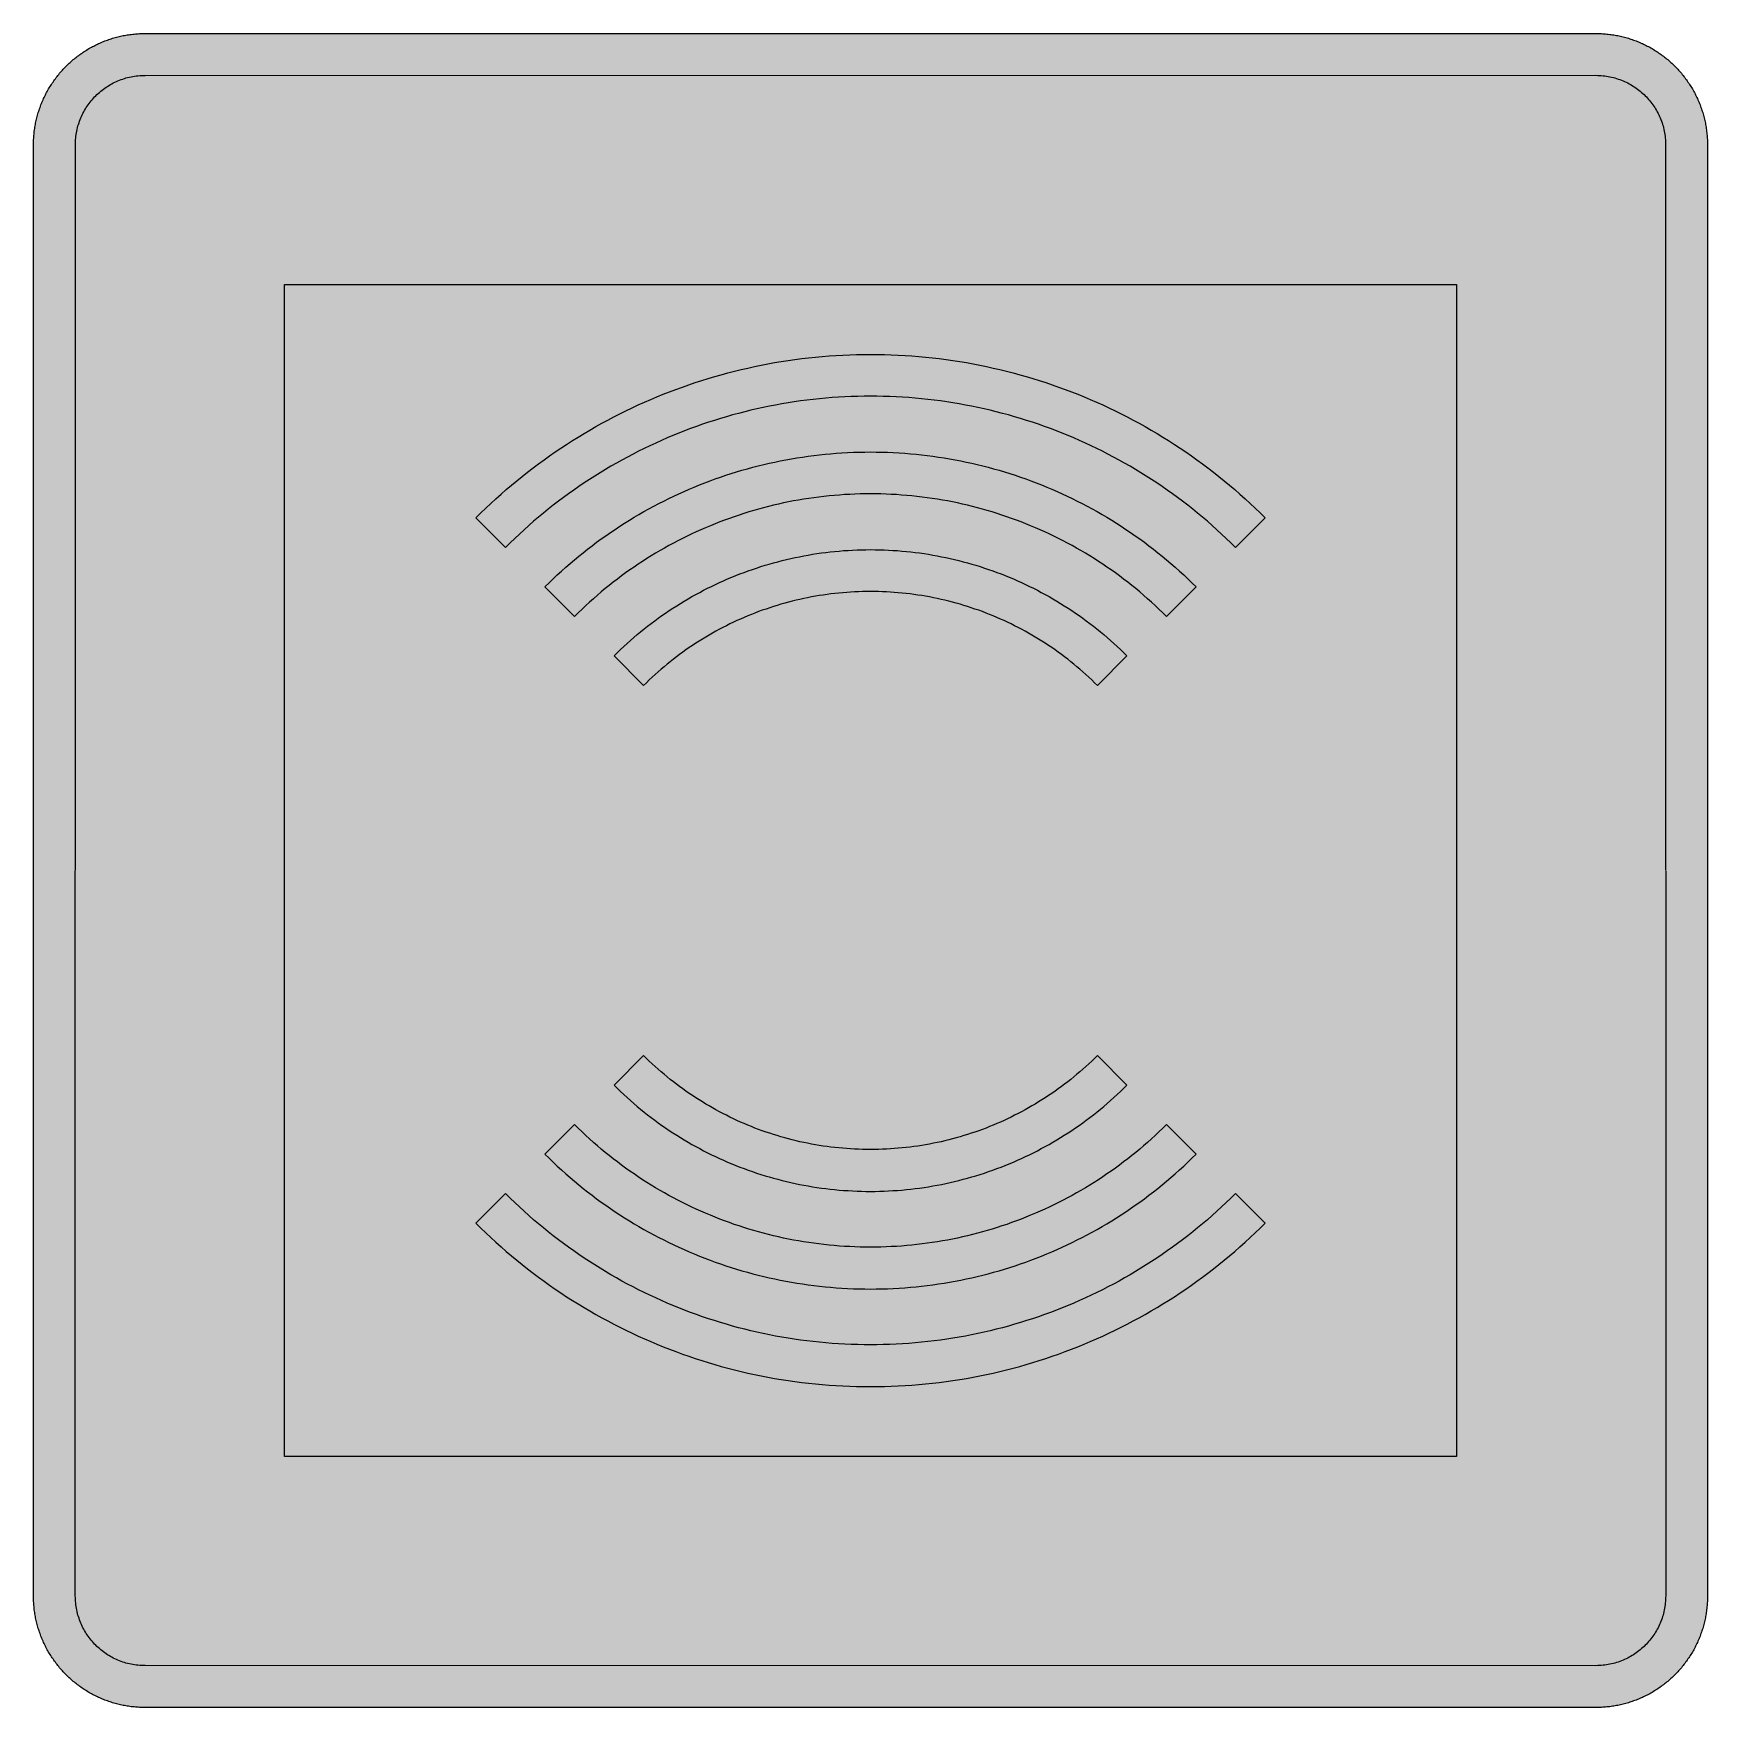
# Model space of a CAD drawing. Header units: millimetres. Extents: x 0 to 212, y 0 to 212.
import ezdxf

# ---------------------------------------------------------------- set-up
doc = ezdxf.new("R2010")
doc.units = ezdxf.units.MM

msp = doc.modelspace()

# ---------------------------------------------------------------- hatches: boundary and pattern name
for color, points in [(254, [(14.1633, 0.0536), (13.9878, 0.0533), (13.8125, 0.0559), (13.6373, 0.061), (13.462, 0.0686), (13.2893, 0.0787), (13.114, 0.0914), (12.9413, 0.1041), (12.7686, 0.1219), (12.5959, 0.1397), (12.4231, 0.16), (12.2504, 0.1829), (12.0777, 0.2057), (11.9075, 0.2337), (11.7373, 0.2616), (11.5672, 0.2921), (11.397, 0.3251), (11.2268, 0.3607), (11.0592, 0.3988), (10.8915, 0.4369), (10.7239, 0.4775), (10.5562, 0.5207), (10.3886, 0.5664), (10.2235, 0.6121), (10.0584, 0.6629), (9.8933, 0.7137), (9.7307, 0.7671), (9.5682, 0.8204), (9.4056, 0.8788), (9.2431, 0.9373), (9.083, 0.9982), (8.923, 1.0617), (8.763, 1.1252), (8.6055, 1.1938), (8.4455, 1.2624), (8.2906, 1.331), (8.1331, 1.4046), (7.9781, 1.4783), (7.8232, 1.5545), (7.6708, 1.6332), (7.5184, 1.7145), (7.366, 1.7958), (7.2161, 1.8796), (7.0663, 1.966), (6.919, 2.0523), (6.7716, 2.1438), (6.6243, 2.2352), (6.4795, 2.3266), (6.3348, 2.4232), (6.19, 2.5197), (6.0477, 2.6187), (5.908, 2.7178), (5.7683, 2.8194), (5.6286, 2.9235), (5.4915, 3.0302), (5.3543, 3.1369), (5.2197, 3.2461), (5.0851, 3.3579), (4.953, 3.4722), (4.8209, 3.5865), (4.6914, 3.7033), (4.5644, 3.8202), (4.4348, 3.9395), (4.3104, 4.0615), (4.1859, 4.1859), (4.0615, 4.3104), (3.9395, 4.4348), (3.8202, 4.5618), (3.7033, 4.6914), (3.5865, 4.8209), (3.4722, 4.953), (3.3579, 5.0851), (3.2487, 5.2197), (3.1369, 5.3543), (3.0302, 5.4915), (2.9235, 5.6286), (2.8194, 5.7683), (2.7178, 5.908), (2.6187, 6.0477), (2.5197, 6.19), (2.4232, 6.3348), (2.3266, 6.477), (2.2352, 6.6243), (2.1438, 6.7691), (2.0523, 6.9164), (1.966, 7.0663), (1.8796, 7.2161), (1.7958, 7.366), (1.7145, 7.5184), (1.6332, 7.6708), (1.5545, 7.8232), (1.4783, 7.9781), (1.4046, 8.1331), (1.331, 8.2906), (1.2598, 8.4455), (1.1913, 8.603), (1.1252, 8.763), (1.0592, 8.923), (0.9982, 9.083), (0.9373, 9.2431), (0.8763, 9.4056), (0.8204, 9.5682), (0.7645, 9.7307), (0.7112, 9.8933), (0.6604, 10.0584), (0.6121, 10.2235), (0.5639, 10.3911), (0.5207, 10.5562), (0.4775, 10.7239), (0.4343, 10.8915), (0.3962, 11.0592), (0.3607, 11.2268), (0.3251, 11.397), (0.2921, 11.5672), (0.2616, 11.7373), (0.2311, 11.9075), (0.2057, 12.0802), (0.1803, 12.2504), (0.1575, 12.4231), (0.1372, 12.5959), (0.1194, 12.7686), (0.1041, 12.9413), (0.0889, 13.1166), (0.0787, 13.2893), (0.0686, 13.4645), (0.061, 13.6373), (0.0559, 13.8125), (0.0508, 13.9878), (0.0508, 14.163), (0.0522, 197.6092), (0.0508, 197.7822), (0.0559, 197.9574), (0.061, 198.1327), (0.0686, 198.308), (0.0787, 198.4807), (0.0889, 198.6559), (0.1041, 198.8287), (0.1194, 199.0014), (0.1372, 199.1741), (0.1575, 199.3468), (0.1803, 199.5195), (0.2057, 199.6923), (0.2311, 199.8624), (0.2616, 200.0326), (0.2921, 200.2028), (0.3251, 200.373), (0.3607, 200.5432), (0.3962, 200.7108), (0.4343, 200.8784), (0.4775, 201.0461), (0.5207, 201.2137), (0.5639, 201.3814), (0.6121, 201.5465), (0.6604, 201.7116), (0.7112, 201.8767), (0.7645, 202.0392), (0.8204, 202.2018), (0.8763, 202.3643), (0.9373, 202.5269), (0.9982, 202.6869), (1.0592, 202.8469), (1.1252, 203.007), (1.1913, 203.1644), (1.2598, 203.3245), (1.331, 203.4794), (1.4046, 203.6369), (1.4783, 203.7918), (1.5545, 203.9468), (1.6332, 204.0992), (1.7145, 204.2516), (1.7958, 204.404), (1.8796, 204.5538), (1.966, 204.7037), (2.0523, 204.851), (2.1438, 204.9983), (2.2352, 205.1456), (2.3266, 205.2904), (2.4232, 205.4352), (2.5197, 205.58), (2.6187, 205.7222), (2.7178, 205.8619), (2.8194, 206.0016), (2.9235, 206.1413), (3.0302, 206.2785), (3.1369, 206.4156), (3.2487, 206.5503), (3.3579, 206.6849), (3.4722, 206.817), (3.5865, 206.949), (3.7033, 207.0786), (3.8202, 207.2056), (3.9395, 207.3351), (4.0615, 207.4596), (4.1859, 207.584), (4.3104, 207.7085), (4.4348, 207.8304), (4.5644, 207.9498), (4.6914, 208.0666), (4.8209, 208.1835), (4.953, 208.2978), (5.0851, 208.4121), (5.2197, 208.5213), (5.3543, 208.6331), (5.4915, 208.7397), (5.6286, 208.8464), (5.7683, 208.9506), (5.908, 209.0522), (6.0477, 209.1512), (6.19, 209.2503), (6.3348, 209.3468), (6.4795, 209.4433), (6.6243, 209.5348), (6.7716, 209.6262), (6.919, 209.7176), (7.0663, 209.804), (7.2161, 209.8904), (7.366, 209.9742), (7.5184, 210.0555), (7.6708, 210.1367), (7.8232, 210.2155), (7.9781, 210.2917), (8.1331, 210.3653), (8.2906, 210.439), (8.4455, 210.5101), (8.6055, 210.5787), (8.763, 210.6447), (8.923, 210.7108), (9.083, 210.7717), (9.2431, 210.8327), (9.4056, 210.8937), (9.5682, 210.9495), (9.7307, 211.0054), (9.8933, 211.0588), (10.0584, 211.1096), (10.2235, 211.1578), (10.3886, 211.2061), (10.5562, 211.2493), (10.7239, 211.2924), (10.8915, 211.3356), (11.0592, 211.3737), (11.2268, 211.4093), (11.397, 211.4448), (11.5672, 211.4779), (11.7373, 211.5083), (11.9075, 211.5388), (12.0777, 211.5642), (12.2504, 211.5896), (12.4231, 211.6125), (12.5959, 211.6328), (12.7686, 211.6506), (12.9413, 211.6658), (13.114, 211.6811), (13.2893, 211.6912), (13.462, 211.7014), (13.6373, 211.709), (13.8125, 211.7141), (13.9878, 211.7192), (14.163, 211.7192), (197.6078, 211.7203), (197.7822, 211.7192), (197.9574, 211.7141), (198.1327, 211.709), (198.3054, 211.7014), (198.4807, 211.6912), (198.6534, 211.6811), (198.8287, 211.6658), (199.0014, 211.6506), (199.1741, 211.6328), (199.3468, 211.6125), (199.5195, 211.5896), (199.6897, 211.5642), (199.8624, 211.5388), (200.0326, 211.5083), (200.2028, 211.4779), (200.373, 211.4448), (200.5432, 211.4093), (200.7108, 211.3737), (200.8784, 211.3356), (201.0461, 211.2924), (201.2137, 211.2493), (201.3788, 211.2061), (201.5465, 211.1578), (201.7116, 211.1096), (201.8767, 211.0588), (202.0392, 211.0054), (202.2018, 210.9495), (202.3643, 210.8937), (202.5269, 210.8327), (202.6869, 210.7717), (202.8469, 210.7108), (203.007, 210.6447), (203.167, 210.5787), (203.3245, 210.5101), (203.4794, 210.439), (203.6369, 210.3653), (203.7918, 210.2917), (203.9468, 210.2155), (204.0992, 210.1367), (204.2516, 210.0555), (204.404, 209.9742), (204.5538, 209.8904), (204.7037, 209.804), (204.8535, 209.7176), (205.0009, 209.6262), (205.1456, 209.5348), (205.293, 209.4433), (205.4352, 209.3468), (205.58, 209.2503), (205.7222, 209.1512), (205.8619, 209.0522), (206.0016, 208.9506), (206.1413, 208.8464), (206.2785, 208.7397), (206.4156, 208.6331), (206.5503, 208.5213), (206.6849, 208.4121), (206.817, 208.2978), (206.949, 208.1835), (207.0786, 208.0666), (207.2081, 207.9498), (207.3351, 207.8304), (207.4596, 207.7085), (207.584, 207.584), (207.7085, 207.4596), (207.8304, 207.3351), (207.9498, 207.2056), (208.0666, 207.0786), (208.1835, 206.949), (208.2978, 206.817), (208.4121, 206.6849), (208.5238, 206.5503), (208.6331, 206.4156), (208.7397, 206.2785), (208.8464, 206.1413), (208.9506, 206.0016), (209.0522, 205.8619), (209.1512, 205.7222), (209.2503, 205.58), (209.3468, 205.4352), (209.4433, 205.2904), (209.5348, 205.1456), (209.6262, 204.9983), (209.7176, 204.851), (209.804, 204.7037), (209.8904, 204.5538), (209.9742, 204.404), (210.0555, 204.2516), (210.1367, 204.0992), (210.2155, 203.9468), (210.2917, 203.7918), (210.3653, 203.6369), (210.439, 203.4794), (210.5076, 203.3245), (210.5762, 203.1644), (210.6447, 203.007), (210.7082, 202.8469), (210.7717, 202.6869), (210.8327, 202.5269), (210.8911, 202.3643), (210.9495, 202.2018), (211.0029, 202.0392), (211.0562, 201.8767), (211.107, 201.7116), (211.1578, 201.5465), (211.2035, 201.3814), (211.2493, 201.2137), (211.2924, 201.0461), (211.3331, 200.8784), (211.3712, 200.7108), (211.4093, 200.5432), (211.4448, 200.373), (211.4779, 200.2028), (211.5083, 200.0326), (211.5363, 199.8624), (211.5642, 199.6923), (211.5871, 199.5195), (211.6099, 199.3468), (211.6303, 199.1741), (211.648, 199.0014), (211.6658, 198.8287), (211.6785, 198.6559), (211.6912, 198.4807), (211.7014, 198.308), (211.709, 198.1327), (211.7141, 197.9574), (211.7166, 197.7822), (211.7166, 197.6069), (211.7189, 14.1647), (211.7166, 13.9878), (211.7141, 13.8125), (211.709, 13.6373), (211.7014, 13.4645), (211.6912, 13.2893), (211.6785, 13.1166), (211.6658, 12.9413), (211.648, 12.7686), (211.6303, 12.5959), (211.6099, 12.4231), (211.5871, 12.2504), (211.5642, 12.0802), (211.5363, 11.9075), (211.5083, 11.7373), (211.4779, 11.5672), (211.4448, 11.397), (211.4093, 11.2268), (211.3712, 11.0592), (211.3331, 10.8915), (211.2924, 10.7239), (211.2493, 10.5562), (211.2035, 10.3911), (211.1578, 10.2235), (211.107, 10.0584), (211.0562, 9.8933), (211.0029, 9.7307), (210.9495, 9.5682), (210.8911, 9.4056), (210.8327, 9.2431), (210.7717, 9.083), (210.7082, 8.923), (210.6447, 8.763), (210.5762, 8.603), (210.5076, 8.4455), (210.439, 8.2906), (210.3653, 8.1331), (210.2917, 7.9781), (210.2155, 7.8232), (210.1367, 7.6708), (210.0555, 7.5184), (209.9742, 7.366), (209.8904, 7.2161), (209.804, 7.0663), (209.7176, 6.9164), (209.6262, 6.7691), (209.5348, 6.6243), (209.4433, 6.477), (209.3468, 6.3348), (209.2503, 6.19), (209.1512, 6.0477), (209.0522, 5.908), (208.9506, 5.7683), (208.8464, 5.6286), (208.7397, 5.4915), (208.6331, 5.3543), (208.5238, 5.2197), (208.4121, 5.0851), (208.2978, 4.953), (208.1835, 4.8209), (208.0666, 4.6914), (207.9498, 4.5618), (207.8304, 4.4348), (207.7085, 4.3104), (207.584, 4.1859), (207.4596, 4.0615), (207.3351, 3.9395), (207.2081, 3.8202), (207.0786, 3.7033), (206.949, 3.5865), (206.817, 3.4722), (206.6849, 3.3579), (206.5503, 3.2461), (206.4156, 3.1369), (206.2785, 3.0302), (206.1413, 2.9235), (206.0016, 2.8194), (205.8619, 2.7178), (205.7222, 2.6187), (205.58, 2.5197), (205.4352, 2.4232), (205.293, 2.3266), (205.1456, 2.2352), (205.0009, 2.1438), (204.8535, 2.0523), (204.7037, 1.966), (204.5538, 1.8796), (204.404, 1.7958), (204.2516, 1.7145), (204.0992, 1.6332), (203.9468, 1.5545), (203.7918, 1.4783), (203.6369, 1.4046), (203.4794, 1.331), (203.3245, 1.2624), (203.167, 1.1938), (203.007, 1.1252), (202.8469, 1.0617), (202.6869, 0.9982), (202.5269, 0.9373), (202.3643, 0.8788), (202.2018, 0.8204), (202.0392, 0.7671), (201.8767, 0.7137), (201.7116, 0.6629), (201.5465, 0.6121), (201.3788, 0.5664), (201.2137, 0.5207), (201.0461, 0.4775), (200.8784, 0.4369), (200.7108, 0.3988), (200.5432, 0.3607), (200.373, 0.3251), (200.2028, 0.2921), (200.0326, 0.2616), (199.8624, 0.2337), (199.6897, 0.2057), (199.5195, 0.1829), (199.3468, 0.16), (199.1741, 0.1397), (199.0014, 0.1219), (198.8287, 0.1041), (198.6534, 0.0914), (198.4807, 0.0787), (198.3054, 0.0686), (198.1327, 0.061), (197.9574, 0.0559), (197.7822, 0.0533), (197.6069, 0.0533)]), (144, [(14.1633, 5.3453), (13.9344, 5.3467), (13.7084, 5.3543), (13.4849, 5.3696), (13.2613, 5.3899), (13.0378, 5.4153), (12.8194, 5.4458), (12.6009, 5.4813), (12.385, 5.522), (12.1717, 5.5702), (11.9583, 5.621), (11.7475, 5.6794), (11.5392, 5.7404), (11.3335, 5.8064), (11.1303, 5.8801), (10.9296, 5.9563), (10.729, 6.0376), (10.5334, 6.1239), (10.3378, 6.2128), (10.1473, 6.3094), (9.9593, 6.4084), (9.7714, 6.5126), (9.5885, 6.6218), (9.4082, 6.7335), (9.2304, 6.8504), (9.0576, 6.9698), (8.8849, 7.0968), (8.7173, 7.2238), (8.5522, 7.3584), (8.3896, 7.4955), (8.2321, 7.6352), (8.0772, 7.78), (7.9273, 7.9273), (7.7775, 8.0772), (7.6352, 8.2321), (7.493, 8.3922), (7.3558, 8.5522), (7.2238, 8.7173), (7.0942, 8.8875), (6.9698, 9.0576), (6.8504, 9.2329), (6.7335, 9.4107), (6.6192, 9.591), (6.5126, 9.7739), (6.4084, 9.9593), (6.3068, 10.1473), (6.2128, 10.3403), (6.1214, 10.5334), (6.035, 10.7315), (5.9538, 10.9296), (5.8776, 11.1303), (5.8064, 11.3335), (5.7404, 11.5418), (5.6769, 11.75), (5.621, 11.9583), (5.5677, 12.1717), (5.522, 12.385), (5.4813, 12.6009), (5.4432, 12.8194), (5.4127, 13.0404), (5.3873, 13.2613), (5.3696, 13.4849), (5.3543, 13.7084), (5.3467, 13.937), (5.3416, 14.163), (5.3439, 197.6092), (5.3467, 197.8355), (5.3543, 198.0616), (5.3696, 198.2851), (5.3873, 198.5086), (5.4127, 198.7321), (5.4432, 198.9506), (5.4813, 199.169), (5.522, 199.3849), (5.5677, 199.5983), (5.621, 199.8116), (5.6769, 200.0225), (5.7404, 200.2307), (5.8064, 200.4365), (5.8776, 200.6397), (5.9538, 200.8403), (6.035, 201.041), (6.1214, 201.2366), (6.2128, 201.4322), (6.3068, 201.6227), (6.4084, 201.8106), (6.5126, 201.9986), (6.6192, 202.1815), (6.7335, 202.3618), (6.8504, 202.5396), (6.9698, 202.7123), (7.0942, 202.885), (7.2238, 203.0527), (7.3558, 203.2178), (7.493, 203.3803), (7.6352, 203.5378), (7.7775, 203.6928), (7.9273, 203.8426), (8.0772, 203.9925), (8.2321, 204.1347), (8.3896, 204.277), (8.5522, 204.4141), (8.7173, 204.5462), (8.8849, 204.6757), (9.0576, 204.8002), (9.2304, 204.9196), (9.4082, 205.0364), (9.5885, 205.1507), (9.7714, 205.2574), (9.9593, 205.3615), (10.1473, 205.4631), (10.3378, 205.5571), (10.5334, 205.6486), (10.729, 205.7349), (10.9296, 205.8162), (11.1303, 205.8924), (11.3335, 205.9635), (11.5392, 206.0296), (11.7475, 206.0931), (11.9583, 206.1489), (12.1717, 206.2023), (12.385, 206.248), (12.6009, 206.2886), (12.8194, 206.3267), (13.0378, 206.3572), (13.2613, 206.3826), (13.4849, 206.4004), (13.7084, 206.4156), (13.9344, 206.4233), (14.163, 206.4283), (197.6078, 206.4286), (197.833, 206.4233), (198.0616, 206.4156), (198.2851, 206.4004), (198.5086, 206.3826), (198.7296, 206.3572), (198.9506, 206.3267), (199.169, 206.2886), (199.3849, 206.248), (199.5983, 206.2023), (199.8116, 206.1489), (200.0199, 206.0931), (200.2282, 206.0296), (200.4365, 205.9635), (200.6397, 205.8924), (200.8403, 205.8162), (201.0385, 205.7349), (201.2366, 205.6486), (201.4296, 205.5571), (201.6227, 205.4631), (201.8106, 205.3615), (201.996, 205.2574), (202.1789, 205.1507), (202.3593, 205.0364), (202.5371, 204.9196), (202.7123, 204.8002), (202.8825, 204.6757), (203.0527, 204.5462), (203.2178, 204.4141), (203.3778, 204.277), (203.5378, 204.1347), (203.6928, 203.9925), (203.8426, 203.8426), (203.9899, 203.6928), (204.1347, 203.5378), (204.2744, 203.3803), (204.4116, 203.2178), (204.5462, 203.0527), (204.6732, 202.885), (204.8002, 202.7123), (204.9196, 202.5396), (205.0364, 202.3618), (205.1482, 202.1815), (205.2574, 201.9986), (205.3615, 201.8106), (205.4606, 201.6227), (205.5571, 201.4322), (205.646, 201.2366), (205.7324, 201.041), (205.8137, 200.8403), (205.8899, 200.6397), (205.9635, 200.4365), (206.0296, 200.2307), (206.0905, 200.0225), (206.1489, 199.8116), (206.1997, 199.5983), (206.248, 199.3849), (206.2886, 199.169), (206.3242, 198.9506), (206.3547, 198.7321), (206.3801, 198.5086), (206.4004, 198.2851), (206.4156, 198.0616), (206.4233, 197.8355), (206.4258, 197.6069), (206.4272, 14.1647), (206.4233, 13.937), (206.4156, 13.7084), (206.4004, 13.4849), (206.3801, 13.2613), (206.3547, 13.0404), (206.3242, 12.8194), (206.2886, 12.6009), (206.248, 12.385), (206.1997, 12.1717), (206.1489, 11.9583), (206.0905, 11.75), (206.0296, 11.5418), (205.9635, 11.3335), (205.8899, 11.1303), (205.8137, 10.9296), (205.7324, 10.7315), (205.646, 10.5334), (205.5571, 10.3403), (205.4606, 10.1473), (205.3615, 9.9593), (205.2574, 9.7739), (205.1482, 9.591), (205.0364, 9.4107), (204.9196, 9.2329), (204.8002, 9.0576), (204.6732, 8.8875), (204.5462, 8.7173), (204.4116, 8.5522), (204.2744, 8.3922), (204.1347, 8.2321), (203.9899, 8.0772), (203.8426, 7.9273), (203.6928, 7.78), (203.5378, 7.6352), (203.3778, 7.4955), (203.2178, 7.3584), (203.0527, 7.2238), (202.8825, 7.0968), (202.7123, 6.9698), (202.5371, 6.8504), (202.3593, 6.7335), (202.1789, 6.6218), (201.996, 6.5126), (201.8106, 6.4084), (201.6227, 6.3094), (201.4296, 6.2128), (201.2366, 6.1239), (201.0385, 6.0376), (200.8403, 5.9563), (200.6397, 5.8801), (200.4365, 5.8064), (200.2282, 5.7404), (200.0199, 5.6794), (199.8116, 5.621), (199.5983, 5.5702), (199.3849, 5.522), (199.169, 5.4813), (198.9506, 5.4458), (198.7296, 5.4153), (198.5086, 5.3899), (198.2851, 5.3696), (198.0616, 5.3543), (197.833, 5.3467), (197.6069, 5.3442)]), (254, [(31.8022, 179.9703), (179.9689, 179.9703), (179.9689, 31.8036), (31.8022, 31.8036)]), (59, [(55.9954, 150.4855), (56.6166, 151.0995), (57.2491, 151.7066), (57.8866, 152.306), (58.5292, 152.8978), (59.1795, 153.477), (59.8373, 154.051), (60.5003, 154.6149), (61.1683, 155.1711), (61.8439, 155.7172), (62.5272, 156.2557), (63.2155, 156.784), (63.9089, 157.3047), (64.6074, 157.8153), (65.3136, 158.3182), (66.0248, 158.811), (66.741, 159.2936), (67.4624, 159.7685), (68.1888, 160.2359), (68.9229, 160.6931), (69.6595, 161.1401), (70.4012, 161.577), (71.1505, 162.0063), (71.9023, 162.4279), (72.6592, 162.8369), (73.4238, 163.2382), (74.1909, 163.6293), (74.9605, 164.0103), (75.7377, 164.3837), (76.5175, 164.7469), (77.3024, 165.1), (78.0898, 165.4454), (78.8848, 165.7782), (79.6798, 166.1033), (80.4824, 166.4183), (81.2876, 166.7231), (82.0953, 167.0177), (82.9081, 167.3022), (83.7235, 167.579), (84.5414, 167.8432), (85.3643, 168.0997), (86.1898, 168.3461), (87.0179, 168.5798), (87.851, 168.8059), (88.6866, 169.0218), (89.5248, 169.2275), (90.3656, 169.4205), (91.2089, 169.606), (92.0547, 169.7812), (92.903, 169.9463), (93.7565, 170.0987), (94.6099, 170.2435), (95.4659, 170.3756), (96.3244, 170.5), (97.1829, 170.6118), (98.0465, 170.7134), (98.9101, 170.8048), (99.7763, 170.8861), (100.645, 170.9547), (101.5136, 171.0131), (102.3849, 171.0639), (103.2586, 171.0995), (104.1324, 171.1274), (105.0087, 171.1452), (105.885, 171.1503), (106.7613, 171.1452), (107.6376, 171.1274), (108.5113, 171.0995), (109.3826, 171.0639), (110.2538, 171.0131), (111.125, 170.9547), (111.9911, 170.8861), (112.8573, 170.8048), (113.7234, 170.7134), (114.5845, 170.6118), (115.4455, 170.5), (116.3041, 170.3756), (117.16, 170.2435), (118.0135, 170.0987), (118.8644, 169.9463), (119.7127, 169.7812), (120.5611, 169.606), (121.4044, 169.4205), (122.2451, 169.2275), (123.0833, 169.0218), (123.919, 168.8059), (124.7496, 168.5798), (125.5801, 168.3461), (126.4056, 168.0997), (127.2286, 167.8432), (128.0465, 167.579), (128.8618, 167.3022), (129.6746, 167.0177), (130.4823, 166.7231), (131.2875, 166.4183), (132.0876, 166.1033), (132.8852, 165.7782), (133.6777, 165.4454), (134.4676, 165.1), (135.2525, 164.7469), (136.0322, 164.3837), (136.8069, 164.0103), (137.5791, 163.6293), (138.3462, 163.2382), (139.1082, 162.8369), (139.8651, 162.4279), (140.6195, 162.0063), (141.3662, 161.577), (142.1105, 161.1401), (142.8471, 160.6931), (143.5811, 160.2359), (144.3076, 159.7685), (145.0289, 159.2936), (145.7452, 158.811), (146.4564, 158.3182), (147.1625, 157.8153), (147.861, 157.3047), (148.5544, 156.784), (149.2428, 156.2557), (149.9235, 155.7172), (150.5991, 155.1711), (151.2697, 154.6149), (151.9326, 154.051), (152.588, 153.477), (153.2407, 152.8978), (153.8834, 152.306), (154.5209, 151.7066), (155.1508, 151.0995), (155.7757, 150.4848), (152.0349, 146.7429), (151.4577, 147.3124), (150.8735, 147.8737), (150.2842, 148.4274), (149.6873, 148.9735), (149.0878, 149.512), (148.4782, 150.0403), (147.8661, 150.5636), (147.2463, 151.0767), (146.6215, 151.5821), (145.9916, 152.08), (145.354, 152.5702), (144.714, 153.0502), (144.0663, 153.5227), (143.4135, 153.9875), (142.7556, 154.4447), (142.0927, 154.8917), (141.4247, 155.3312), (140.7541, 155.763), (140.0759, 156.1846), (139.3927, 156.5986), (138.7069, 157.005), (138.0134, 157.4013), (137.3175, 157.7899), (136.6164, 158.1683), (135.9129, 158.5392), (135.2017, 158.9024), (134.4879, 159.2555), (133.7716, 159.6009), (133.0503, 159.9362), (132.3238, 160.2613), (131.5949, 160.5813), (130.8608, 160.8887), (130.1242, 161.1909), (129.3825, 161.4805), (128.6383, 161.7624), (127.889, 162.0368), (127.1397, 162.3009), (126.3853, 162.5549), (125.6259, 162.8013), (124.8664, 163.0375), (124.1019, 163.2636), (123.3348, 163.482), (122.5652, 163.6903), (121.793, 163.8884), (121.0183, 164.0789), (120.2385, 164.2593), (119.4587, 164.4294), (118.6764, 164.592), (117.8916, 164.7444), (117.1042, 164.8866), (116.3142, 165.0187), (115.5217, 165.1432), (114.7293, 165.2549), (113.9317, 165.3591), (113.1341, 165.4531), (112.334, 165.5394), (111.5339, 165.6131), (110.7313, 165.6766), (109.9261, 165.7325), (109.1209, 165.7782), (108.3132, 165.8137), (107.5055, 165.8366), (106.6952, 165.8518), (105.885, 165.8569), (105.0747, 165.8518), (104.2645, 165.8366), (103.4542, 165.8137), (102.649, 165.7782), (101.8413, 165.7325), (101.0387, 165.6766), (100.236, 165.6131), (99.4334, 165.5394), (98.6358, 165.4531), (97.8357, 165.3591), (97.0407, 165.2549), (96.2482, 165.1432), (95.4557, 165.0187), (94.6658, 164.8866), (93.8784, 164.7444), (93.0935, 164.592), (92.3112, 164.4294), (91.5289, 164.2593), (90.7517, 164.0789), (89.977, 163.8884), (89.2048, 163.6903), (88.4352, 163.482), (87.6681, 163.2636), (86.9036, 163.0375), (86.1441, 162.8013), (85.3846, 162.5549), (84.6303, 162.3009), (83.881, 162.0368), (83.1317, 161.7624), (82.3874, 161.4805), (81.6458, 161.1909), (80.9092, 160.8887), (80.1776, 160.5813), (79.4461, 160.2613), (78.7222, 159.9362), (77.9983, 159.6009), (77.282, 159.2555), (76.5683, 158.9024), (75.8571, 158.5392), (75.1535, 158.1683), (74.4525, 157.7899), (73.7565, 157.4013), (73.0656, 157.005), (72.3773, 156.5986), (71.694, 156.1846), (71.0184, 155.763), (70.3453, 155.3312), (69.6773, 154.8917), (69.0143, 154.4447), (68.3565, 153.9875), (67.7037, 153.5227), (67.0585, 153.0502), (66.4159, 152.5702), (65.7784, 152.08), (65.1485, 151.5821), (64.5236, 151.0767), (63.9039, 150.5636), (63.2917, 150.0403), (62.6847, 149.512), (62.0827, 148.9735), (61.4858, 148.4274), (60.8965, 147.8737), (60.3148, 147.3124), (59.7357, 146.7409)]), (59, [(64.7266, 141.7542), (65.2399, 142.2603), (65.7606, 142.7632), (66.2864, 143.256), (66.8172, 143.7437), (67.3532, 144.2237), (67.8967, 144.6962), (68.4428, 145.161), (68.994, 145.6207), (69.5528, 146.0703), (70.1142, 146.5148), (70.6831, 146.9517), (71.2546, 147.381), (71.8312, 147.8026), (72.4129, 148.2166), (72.9996, 148.623), (73.5914, 149.0218), (74.1858, 149.413), (74.7878, 149.799), (75.3923, 150.175), (75.9993, 150.5433), (76.6115, 150.9065), (77.2287, 151.2595), (77.851, 151.605), (78.4758, 151.9453), (79.1032, 152.2755), (79.7382, 152.5981), (80.3732, 152.9131), (81.0133, 153.2204), (81.6585, 153.5201), (82.3062, 153.8122), (82.9564, 154.0942), (83.6092, 154.371), (84.267, 154.6377), (84.9274, 154.8994), (85.5929, 155.1508), (86.2584, 155.3947), (86.929, 155.6283), (87.6021, 155.8569), (88.2777, 156.0754), (88.9559, 156.2862), (89.6366, 156.4894), (90.3224, 156.6824), (91.0082, 156.8679), (91.6965, 157.0457), (92.3874, 157.2158), (93.0808, 157.3759), (93.7768, 157.5283), (94.4753, 157.673), (95.1763, 157.8102), (95.8799, 157.9372), (96.5835, 158.054), (97.2896, 158.1633), (97.9983, 158.2649), (98.7069, 158.3588), (99.4181, 158.4427), (100.1319, 158.5163), (100.8456, 158.5849), (101.5619, 158.6408), (102.2807, 158.6916), (102.997, 158.7297), (103.7184, 158.7627), (104.4397, 158.7856), (105.1611, 158.7983), (105.885, 158.8033), (106.6063, 158.7983), (107.3302, 158.7856), (108.0516, 158.7627), (108.7704, 158.7297), (109.4892, 158.6916), (110.2081, 158.6408), (110.9218, 158.5849), (111.6381, 158.5163), (112.3518, 158.4427), (113.063, 158.3588), (113.7717, 158.2649), (114.4803, 158.1633), (115.1865, 158.054), (115.89, 157.9372), (116.5936, 157.8102), (117.2947, 157.673), (117.9906, 157.5283), (118.6866, 157.3759), (119.3825, 157.2158), (120.0734, 157.0457), (120.7618, 156.8679), (121.4476, 156.6824), (122.1334, 156.4894), (122.8141, 156.2862), (123.4923, 156.0754), (124.1679, 155.8569), (124.841, 155.6283), (125.5116, 155.3947), (126.177, 155.1508), (126.8425, 154.8994), (127.5029, 154.6377), (128.1608, 154.371), (128.8136, 154.0942), (129.4663, 153.8122), (130.1115, 153.5201), (130.7567, 153.2204), (131.3967, 152.9131), (132.0343, 152.5981), (132.6667, 152.2755), (133.2941, 151.9453), (133.919, 151.605), (134.5413, 151.2595), (135.1585, 150.9065), (135.7706, 150.5433), (136.3802, 150.175), (136.9847, 149.799), (137.5842, 149.413), (138.1785, 149.0218), (138.7704, 148.623), (139.3571, 148.2166), (139.9388, 147.8026), (140.5153, 147.381), (141.0868, 146.9517), (141.6558, 146.5148), (142.2171, 146.0703), (142.7759, 145.6207), (143.3271, 145.161), (143.8758, 144.6962), (144.4168, 144.2237), (144.9527, 143.7437), (145.4836, 143.256), (146.0094, 142.7632), (146.5301, 142.2603), (147.0457, 141.7523), (143.3036, 138.0116), (142.8344, 138.4732), (142.3619, 138.9278), (141.8844, 139.3774), (141.4018, 139.8194), (140.9141, 140.2563), (140.4214, 140.6855), (139.9235, 141.1097), (139.4206, 141.5263), (138.9151, 141.9352), (138.4021, 142.3391), (137.8864, 142.7353), (137.3683, 143.1265), (136.8425, 143.51), (136.3142, 143.8859), (135.7808, 144.2568), (135.2423, 144.62), (134.7013, 144.9756), (134.1552, 145.3261), (133.6065, 145.6665), (133.0528, 146.0043), (132.4966, 146.3319), (131.9352, 146.6545), (131.3713, 146.9695), (130.8024, 147.2768), (130.2309, 147.5765), (129.6568, 147.8712), (129.0777, 148.1582), (128.4961, 148.4376), (127.9093, 148.7094), (127.3226, 148.9735), (126.7308, 149.2326), (126.1364, 149.4815), (125.537, 149.7254), (124.9375, 149.9616), (124.333, 150.1902), (123.7259, 150.4112), (123.1189, 150.6245), (122.5067, 150.8328), (121.8921, 151.0309), (121.2748, 151.224), (120.6551, 151.4069), (120.0328, 151.5847), (119.4105, 151.7523), (118.7831, 151.9149), (118.1557, 152.0698), (117.5233, 152.2146), (116.8908, 152.3543), (116.2558, 152.4838), (115.6208, 152.6083), (114.9807, 152.7226), (114.3406, 152.8318), (113.698, 152.9309), (113.0554, 153.0223), (112.4102, 153.1061), (111.7625, 153.1823), (111.1148, 153.2509), (110.4646, 153.3119), (109.8144, 153.3652), (109.1616, 153.4084), (108.5088, 153.4465), (107.8535, 153.4744), (107.1982, 153.4947), (106.5428, 153.5074), (105.885, 153.51), (105.2271, 153.5074), (104.5693, 153.4947), (103.9139, 153.4744), (103.2612, 153.4465), (102.6058, 153.4084), (101.9556, 153.3652), (101.3028, 153.3119), (100.6551, 153.2509), (100.0049, 153.1823), (99.3597, 153.1061), (98.7146, 153.0223), (98.0694, 152.9309), (97.4293, 152.8318), (96.7892, 152.7226), (96.1492, 152.6083), (95.5142, 152.4838), (94.8792, 152.3543), (94.2467, 152.2146), (93.6142, 152.0698), (92.9869, 151.9149), (92.3595, 151.7523), (91.7346, 151.5847), (91.1149, 151.4069), (90.4951, 151.224), (89.8779, 151.0309), (89.2632, 150.8328), (88.6511, 150.6245), (88.044, 150.4112), (87.437, 150.1902), (86.8324, 149.9616), (86.233, 149.7254), (85.6336, 149.4815), (85.0392, 149.2326), (84.4474, 148.9735), (83.8606, 148.7094), (83.2739, 148.4376), (82.6922, 148.1582), (82.1131, 147.8712), (81.5391, 147.5765), (80.9676, 147.2768), (80.3986, 146.9695), (79.8347, 146.6545), (79.2734, 146.3319), (78.7171, 146.0043), (78.1634, 145.6665), (77.6148, 145.3261), (77.0687, 144.9756), (76.5277, 144.62), (75.9892, 144.2568), (75.4558, 143.8859), (74.9275, 143.51), (74.4042, 143.1265), (73.8835, 142.7353), (73.3679, 142.3391), (72.8548, 141.9352), (72.3494, 141.5263), (71.8464, 141.1097), (71.3486, 140.6855), (70.8558, 140.2563), (70.3682, 139.8194), (69.8856, 139.3774), (69.408, 138.9278), (68.9356, 138.4732), (68.4682, 138.0109)]), (59, [(73.4579, 133.023), (73.8632, 133.4211), (74.2721, 133.8174), (74.6862, 134.206), (75.1053, 134.5895), (75.5269, 134.968), (75.9536, 135.3414), (76.3854, 135.7071), (76.8198, 136.0678), (77.2592, 136.4234), (77.7037, 136.7739), (78.1507, 137.1168), (78.6003, 137.4546), (79.055, 137.7874), (79.5147, 138.1125), (79.9744, 138.4351), (80.4418, 138.75), (80.9092, 139.0574), (81.3841, 139.3596), (81.8591, 139.6568), (82.3392, 139.9489), (82.8218, 140.2334), (83.3069, 140.5128), (83.7971, 140.7846), (84.2899, 141.0513), (84.7852, 141.3129), (85.283, 141.5669), (85.786, 141.8158), (86.2889, 142.0571), (86.7969, 142.2933), (87.3074, 142.5219), (87.818, 142.7455), (88.3336, 142.9639), (88.8517, 143.1747), (89.3724, 143.3779), (89.8957, 143.576), (90.4215, 143.7691), (90.9498, 143.9545), (91.4806, 144.1348), (92.0115, 144.305), (92.5474, 144.4727), (93.0834, 144.6327), (93.6219, 144.7851), (94.1629, 144.9324), (94.7064, 145.0721), (95.25, 145.2042), (95.7961, 145.3312), (96.3447, 145.4531), (96.8959, 145.5649), (97.4471, 145.6715), (98.0008, 145.7731), (98.5571, 145.8646), (99.1133, 145.9535), (99.6696, 146.0322), (100.2284, 146.1059), (100.7897, 146.1719), (101.3511, 146.2303), (101.915, 146.2837), (102.4788, 146.3294), (103.0453, 146.3675), (103.6091, 146.398), (104.1781, 146.4234), (104.7445, 146.4412), (105.3135, 146.4513), (105.885, 146.4539), (106.4539, 146.4513), (107.0229, 146.4412), (107.5919, 146.4234), (108.1583, 146.398), (108.7247, 146.3675), (109.2911, 146.3294), (109.855, 146.2837), (110.4163, 146.2303), (110.9802, 146.1719), (111.539, 146.1059), (112.1004, 146.0322), (112.6566, 145.9535), (113.2129, 145.8646), (113.7691, 145.7731), (114.3229, 145.6715), (114.874, 145.5649), (115.4227, 145.4531), (115.9713, 145.3312), (116.52, 145.2042), (117.0635, 145.0721), (117.6071, 144.9324), (118.1481, 144.7851), (118.6866, 144.6327), (119.2225, 144.4727), (119.7585, 144.305), (120.2893, 144.1348), (120.8202, 143.9545), (121.3485, 143.7691), (121.8743, 143.576), (122.3975, 143.3779), (122.9182, 143.1747), (123.4364, 142.9639), (123.952, 142.7455), (124.4625, 142.5219), (124.9731, 142.2933), (125.4811, 142.0571), (125.984, 141.8158), (126.4869, 141.5669), (126.9848, 141.3129), (127.4801, 141.0513), (127.9728, 140.7846), (128.463, 140.5128), (128.9482, 140.2334), (129.4308, 139.9489), (129.9108, 139.6568), (130.3858, 139.3596), (130.8608, 139.0574), (131.3282, 138.75), (131.7955, 138.4351), (132.2578, 138.1125), (132.715, 137.7874), (133.1697, 137.4546), (133.6218, 137.1168), (134.0688, 136.7739), (134.5108, 136.4234), (134.9502, 136.0678), (135.3845, 135.7071), (135.8163, 135.3414), (136.2431, 134.968), (136.6647, 134.5895), (137.0838, 134.206), (137.4978, 133.8174), (137.9093, 133.4211), (138.3132, 133.0223), (134.5738, 129.2818), (134.2136, 129.634), (133.8504, 129.9845), (133.4846, 130.3274), (133.1138, 130.6678), (132.7404, 131.003), (132.3619, 131.3307), (131.9809, 131.6558), (131.5974, 131.9759), (131.2088, 132.2908), (130.8151, 132.5982), (130.4214, 132.903), (130.0226, 133.2027), (129.6187, 133.4973), (129.2149, 133.7843), (128.8059, 134.0688), (128.3945, 134.3457), (127.9779, 134.62), (127.5588, 134.8867), (127.1397, 135.1509), (126.7155, 135.4074), (126.2863, 135.6589), (125.857, 135.9052), (125.4252, 136.1465), (124.9883, 136.3828), (124.5514, 136.6139), (124.1095, 136.84), (123.665, 137.0584), (123.2205, 137.2743), (122.7709, 137.4826), (122.3188, 137.6858), (121.8667, 137.8839), (121.4095, 138.0744), (120.9523, 138.2624), (120.4925, 138.4427), (120.0277, 138.618), (119.5629, 138.7881), (119.0955, 138.9507), (118.6282, 139.1107), (118.1557, 139.2631), (117.6833, 139.4104), (117.2083, 139.5501), (116.7333, 139.6873), (116.2533, 139.8168), (115.7732, 139.9388), (115.2906, 140.0581), (114.808, 140.1699), (114.3229, 140.2766), (113.8352, 140.3756), (113.3475, 140.4722), (112.8573, 140.5585), (112.3671, 140.6423), (111.8743, 140.7185), (111.3815, 140.7897), (110.8862, 140.8532), (110.3909, 140.9116), (109.8931, 140.9649), (109.3953, 141.0106), (108.8974, 141.0513), (108.397, 141.0868), (107.8967, 141.1148), (107.3937, 141.1351), (106.8908, 141.1503), (106.3879, 141.1605), (105.885, 141.163), (105.3795, 141.1605), (104.8766, 141.1503), (104.3737, 141.1351), (103.8733, 141.1148), (103.3704, 141.0868), (102.8725, 141.0513), (102.3722, 141.0106), (101.8743, 140.9649), (101.3765, 140.9116), (100.8812, 140.8532), (100.3859, 140.7897), (99.8931, 140.7185), (99.4004, 140.6423), (98.9101, 140.5585), (98.4199, 140.4722), (97.9322, 140.3756), (97.4471, 140.2766), (96.962, 140.1699), (96.4768, 140.0581), (95.9968, 139.9388), (95.5142, 139.8168), (95.0366, 139.6873), (94.5591, 139.5501), (94.0841, 139.4104), (93.6117, 139.2631), (93.1418, 139.1107), (92.6719, 138.9507), (92.2045, 138.7881), (91.7397, 138.618), (91.2774, 138.4427), (90.8177, 138.2624), (90.358, 138.0744), (89.9033, 137.8839), (89.4486, 137.6858), (88.9991, 137.4826), (88.5495, 137.2743), (88.1024, 137.0584), (87.6605, 136.84), (87.2185, 136.6139), (86.7816, 136.3828), (86.3448, 136.1465), (85.913, 135.9052), (85.4812, 135.6589), (85.0544, 135.4074), (84.6303, 135.1509), (84.2086, 134.8867), (83.7921, 134.62), (83.3755, 134.3457), (82.964, 134.0688), (82.5551, 133.7843), (82.1512, 133.4973), (81.7474, 133.2027), (81.3486, 132.903), (80.9549, 132.5982), (80.5612, 132.2908), (80.1726, 131.9759), (79.789, 131.6558), (79.408, 131.3307), (79.0296, 131.003), (78.6562, 130.6678), (78.2853, 130.3274), (77.9196, 129.9845), (77.5564, 129.634), (77.1982, 129.2809)]), (59, [(73.4579, 78.7492), (73.8632, 78.3463), (74.2721, 77.9526), (74.6862, 77.564), (75.1053, 77.1804), (75.5269, 76.802), (75.9536, 76.4286), (76.3854, 76.0628), (76.8198, 75.7022), (77.2592, 75.3466), (77.7037, 74.996), (78.1507, 74.6531), (78.6003, 74.3153), (79.055, 73.9826), (79.5147, 73.6549), (79.9744, 73.3349), (80.4418, 73.0199), (80.9092, 72.7126), (81.3841, 72.4103), (81.8591, 72.1131), (82.3392, 71.821), (82.8218, 71.5366), (83.3069, 71.2572), (83.7971, 70.9854), (84.2899, 70.7187), (84.7852, 70.4571), (85.283, 70.2031), (85.786, 69.9541), (86.2889, 69.7128), (86.7969, 69.4766), (87.3074, 69.248), (87.818, 69.0245), (88.3336, 68.8061), (88.8517, 68.5952), (89.3724, 68.392), (89.8957, 68.1939), (90.4215, 68.0009), (90.9498, 67.8155), (91.4806, 67.6377), (92.0115, 67.4649), (92.5474, 67.2973), (93.0834, 67.1398), (93.6219, 66.9849), (94.1629, 66.8401), (94.7064, 66.7004), (95.25, 66.5658), (95.7961, 66.4388), (96.3447, 66.3194), (96.8959, 66.2051), (97.4471, 66.0984), (98.0008, 65.9994), (98.5571, 65.9054), (99.1133, 65.819), (99.6696, 65.7377), (100.2284, 65.6666), (100.7897, 65.6006), (101.3511, 65.5396), (101.915, 65.4888), (102.4788, 65.4431), (103.0453, 65.405), (103.6091, 65.372), (104.1781, 65.3491), (104.7445, 65.3313), (105.3135, 65.3186), (105.885, 65.3161), (106.4539, 65.3186), (107.0229, 65.3313), (107.5919, 65.3491), (108.1583, 65.372), (108.7247, 65.405), (109.2911, 65.4431), (109.855, 65.4888), (110.4163, 65.5396), (110.9802, 65.6006), (111.539, 65.6666), (112.1004, 65.7377), (112.6566, 65.819), (113.2129, 65.9054), (113.7691, 65.9994), (114.3229, 66.0984), (114.874, 66.2051), (115.4227, 66.3194), (115.9713, 66.4388), (116.52, 66.5658), (117.0635, 66.7004), (117.6071, 66.8401), (118.1481, 66.9849), (118.6866, 67.1398), (119.2225, 67.2973), (119.7585, 67.4649), (120.2893, 67.6377), (120.8202, 67.8155), (121.3485, 68.0009), (121.8743, 68.1939), (122.3975, 68.392), (122.9182, 68.5952), (123.4364, 68.8061), (123.952, 69.0245), (124.4625, 69.248), (124.9731, 69.4766), (125.4811, 69.7128), (125.984, 69.9541), (126.4869, 70.2031), (126.9848, 70.4571), (127.4801, 70.7187), (127.9728, 70.9854), (128.463, 71.2572), (128.9482, 71.5366), (129.4308, 71.821), (129.9108, 72.1131), (130.3858, 72.4103), (130.8608, 72.7126), (131.3282, 73.0199), (131.7955, 73.3349), (132.2578, 73.6549), (132.715, 73.9826), (133.1697, 74.3153), (133.6218, 74.6531), (134.0688, 74.996), (134.5108, 75.3466), (134.9502, 75.7022), (135.3845, 76.0628), (135.8163, 76.4286), (136.2431, 76.802), (136.6647, 77.1804), (137.0838, 77.564), (137.4978, 77.9526), (137.9093, 78.3463), (138.3132, 78.7476), (134.5738, 82.4904), (134.2136, 82.136), (133.8504, 81.7855), (133.4846, 81.4426), (133.1138, 81.1022), (132.7404, 80.7669), (132.3619, 80.4393), (131.9809, 80.1141), (131.5974, 79.7941), (131.2088, 79.4791), (130.8151, 79.1718), (130.4214, 78.867), (130.0226, 78.5673), (129.6187, 78.2726), (129.2149, 77.9856), (128.8059, 77.7011), (128.3945, 77.4243), (127.9779, 77.15), (127.5588, 76.8833), (127.1397, 76.6191), (126.7155, 76.3626), (126.2863, 76.1111), (125.857, 75.8647), (125.4252, 75.6234), (124.9883, 75.3872), (124.5514, 75.1561), (124.1095, 74.93), (123.665, 74.7116), (123.2205, 74.4982), (122.7709, 74.2874), (122.3188, 74.0842), (121.8667, 73.8886), (121.4095, 73.6956), (120.9523, 73.5101), (120.4925, 73.3273), (120.0277, 73.152), (119.5629, 72.9818), (119.0955, 72.8193), (118.6282, 72.6618), (118.1557, 72.5068), (117.6833, 72.3621), (117.2083, 72.2198), (116.7333, 72.0852), (116.2533, 71.9557), (115.7732, 71.8312), (115.2906, 71.7144), (114.808, 71.6001), (114.3229, 71.4959), (113.8352, 71.3943), (113.3475, 71.3003), (112.8573, 71.2114), (112.3671, 71.1302), (111.8743, 71.0514), (111.3815, 70.9828), (110.8862, 70.9168), (110.3909, 70.8584), (109.8931, 70.8076), (109.3953, 70.7593), (108.8974, 70.7187), (108.397, 70.6857), (107.8967, 70.6577), (107.3937, 70.6349), (106.8908, 70.6196), (106.3879, 70.612), (105.885, 70.6069), (105.3795, 70.612), (104.8766, 70.6196), (104.3737, 70.6349), (103.8733, 70.6577), (103.3704, 70.6857), (102.8725, 70.7187), (102.3722, 70.7593), (101.8743, 70.8076), (101.3765, 70.8584), (100.8812, 70.9168), (100.3859, 70.9828), (99.8931, 71.0514), (99.4004, 71.1302), (98.9101, 71.2114), (98.4199, 71.3003), (97.9322, 71.3943), (97.4471, 71.4959), (96.962, 71.6001), (96.4768, 71.7144), (95.9968, 71.8312), (95.5142, 71.9557), (95.0366, 72.0852), (94.5591, 72.2198), (94.0841, 72.3621), (93.6117, 72.5068), (93.1418, 72.6618), (92.6719, 72.8193), (92.2045, 72.9818), (91.7397, 73.152), (91.2774, 73.3273), (90.8177, 73.5101), (90.358, 73.6956), (89.9033, 73.8886), (89.4486, 74.0842), (88.9991, 74.2874), (88.5495, 74.4982), (88.1024, 74.7116), (87.6605, 74.93), (87.2185, 75.1561), (86.7816, 75.3872), (86.3448, 75.6234), (85.913, 75.8647), (85.4812, 76.1111), (85.0544, 76.3626), (84.6303, 76.6191), (84.2086, 76.8833), (83.7921, 77.15), (83.3755, 77.4243), (82.964, 77.7011), (82.5551, 77.9856), (82.1512, 78.2726), (81.7474, 78.5673), (81.3486, 78.867), (80.9549, 79.1718), (80.5612, 79.4791), (80.1726, 79.7941), (79.789, 80.1141), (79.408, 80.4393), (79.0296, 80.7669), (78.6562, 81.1022), (78.2853, 81.4426), (77.9196, 81.7855), (77.5564, 82.136), (77.1982, 82.489)]), (59, [(64.7266, 70.0179), (65.2399, 69.5096), (65.7606, 69.0067), (66.2864, 68.514), (66.8172, 68.0263), (67.3532, 67.5462), (67.8967, 67.0738), (68.4428, 66.609), (68.994, 66.1492), (69.5528, 65.6996), (70.1142, 65.2551), (70.6831, 64.8183), (71.2546, 64.389), (71.8312, 63.9674), (72.4129, 63.5533), (72.9996, 63.1469), (73.5914, 62.7482), (74.1858, 62.357), (74.7878, 61.9709), (75.3923, 61.595), (75.9993, 61.2267), (76.6115, 60.8635), (77.2287, 60.5104), (77.851, 60.165), (78.4758, 59.8246), (79.1032, 59.4944), (79.7382, 59.1718), (80.3732, 58.8569), (81.0133, 58.5495), (81.6585, 58.2498), (82.3062, 57.9577), (82.9564, 57.6758), (83.6092, 57.3989), (84.267, 57.1322), (84.9274, 56.8731), (85.5929, 56.6217), (86.2584, 56.3778), (86.929, 56.1416), (87.6021, 55.9156), (88.2777, 55.6946), (88.9559, 55.4838), (89.6366, 55.2831), (90.3224, 55.0875), (91.0082, 54.9021), (91.6965, 54.7243), (92.3874, 54.5541), (93.0808, 54.3941), (93.7768, 54.2417), (94.4753, 54.0969), (95.1763, 53.9623), (95.8799, 53.8353), (96.5835, 53.7159), (97.2896, 53.6067), (97.9983, 53.5051), (98.7069, 53.4137), (99.4181, 53.3298), (100.1319, 53.2536), (100.8456, 53.1876), (101.5619, 53.1292), (102.2807, 53.0809), (102.997, 53.0403), (103.7184, 53.0098), (104.4397, 52.9869), (105.1611, 52.9742), (105.885, 52.9692), (106.6063, 52.9742), (107.3302, 52.9869), (108.0516, 53.0098), (108.7704, 53.0403), (109.4892, 53.0809), (110.2081, 53.1292), (110.9218, 53.1876), (111.6381, 53.2536), (112.3518, 53.3298), (113.063, 53.4137), (113.7717, 53.5051), (114.4803, 53.6067), (115.1865, 53.7159), (115.89, 53.8353), (116.5936, 53.9623), (117.2947, 54.0969), (117.9906, 54.2417), (118.6866, 54.3941), (119.3825, 54.5541), (120.0734, 54.7243), (120.7618, 54.9021), (121.4476, 55.0875), (122.1334, 55.2831), (122.8141, 55.4838), (123.4923, 55.6946), (124.1679, 55.9156), (124.841, 56.1416), (125.5116, 56.3778), (126.177, 56.6217), (126.8425, 56.8731), (127.5029, 57.1322), (128.1608, 57.3989), (128.8136, 57.6758), (129.4663, 57.9577), (130.1115, 58.2498), (130.7567, 58.5495), (131.3967, 58.8569), (132.0343, 59.1718), (132.6667, 59.4944), (133.2941, 59.8246), (133.919, 60.165), (134.5413, 60.5104), (135.1585, 60.8635), (135.7706, 61.2267), (136.3802, 61.595), (136.9847, 61.9709), (137.5842, 62.357), (138.1785, 62.7482), (138.7704, 63.1469), (139.3571, 63.5533), (139.9388, 63.9674), (140.5153, 64.389), (141.0868, 64.8183), (141.6558, 65.2551), (142.2171, 65.6996), (142.7759, 66.1492), (143.3271, 66.609), (143.8758, 67.0738), (144.4168, 67.5462), (144.9527, 68.0263), (145.4836, 68.514), (146.0094, 69.0067), (146.5301, 69.5096), (147.0457, 70.0176), (143.3036, 73.7605), (142.8344, 73.2968), (142.3619, 72.8421), (141.8844, 72.3925), (141.4018, 71.9506), (140.9141, 71.5137), (140.4214, 71.0844), (139.9235, 70.6603), (139.4206, 70.2437), (138.9151, 69.8348), (138.4021, 69.4309), (137.8864, 69.0347), (137.3683, 68.6435), (136.8425, 68.26), (136.3142, 67.884), (135.7808, 67.5132), (135.2423, 67.15), (134.7013, 66.7944), (134.1552, 66.4439), (133.6065, 66.1035), (133.0528, 65.7657), (132.4966, 65.438), (131.9352, 65.1154), (131.3713, 64.8005), (130.8024, 64.4931), (130.2309, 64.1934), (129.6568, 63.8988), (129.0777, 63.6143), (128.4961, 63.3349), (127.9093, 63.0606), (127.3226, 62.7964), (126.7308, 62.5399), (126.1364, 62.2884), (125.537, 62.0446), (124.9375, 61.8084), (124.333, 61.5798), (123.7259, 61.3588), (123.1189, 61.1454), (122.5067, 60.9371), (121.8921, 60.739), (121.2748, 60.5485), (120.6551, 60.3631), (120.0328, 60.1878), (119.4105, 60.0177), (118.7831, 59.8551), (118.1557, 59.7027), (117.5233, 59.5554), (116.8908, 59.4182), (116.2558, 59.2861), (115.6208, 59.1642), (114.9807, 59.0474), (114.3406, 58.9407), (113.698, 58.8416), (113.0554, 58.7477), (112.4102, 58.6638), (111.7625, 58.5876), (111.1148, 58.5191), (110.4646, 58.4581), (109.8144, 58.4073), (109.1616, 58.3616), (108.5088, 58.326), (107.8535, 58.2981), (107.1982, 58.2778), (106.5428, 58.2651), (105.885, 58.26), (105.2271, 58.2651), (104.5693, 58.2778), (103.9139, 58.2981), (103.2612, 58.326), (102.6058, 58.3616), (101.9556, 58.4073), (101.3028, 58.4581), (100.6551, 58.5191), (100.0049, 58.5876), (99.3597, 58.6638), (98.7146, 58.7477), (98.0694, 58.8416), (97.4293, 58.9407), (96.7892, 59.0474), (96.1492, 59.1642), (95.5142, 59.2861), (94.8792, 59.4182), (94.2467, 59.5554), (93.6142, 59.7027), (92.9869, 59.8551), (92.3595, 60.0177), (91.7346, 60.1878), (91.1149, 60.3631), (90.4951, 60.5485), (89.8779, 60.739), (89.2632, 60.9371), (88.6511, 61.1454), (88.044, 61.3588), (87.437, 61.5798), (86.8324, 61.8084), (86.233, 62.0446), (85.6336, 62.2884), (85.0392, 62.5399), (84.4474, 62.7964), (83.8606, 63.0606), (83.2739, 63.3349), (82.6922, 63.6143), (82.1131, 63.8988), (81.5391, 64.1934), (80.9676, 64.4931), (80.3986, 64.8005), (79.8347, 65.1154), (79.2734, 65.438), (78.7171, 65.7657), (78.1634, 66.1035), (77.6148, 66.4439), (77.0687, 66.7944), (76.5277, 67.15), (75.9892, 67.5132), (75.4558, 67.884), (74.9275, 68.26), (74.4042, 68.6435), (73.8835, 69.0347), (73.3679, 69.4309), (72.8548, 69.8348), (72.3494, 70.2437), (71.8464, 70.6603), (71.3486, 71.0844), (70.8558, 71.5137), (70.3682, 71.9506), (69.8856, 72.3925), (69.408, 72.8421), (68.9356, 73.2968), (68.4682, 73.7591)]), (59, [(55.9954, 61.2881), (56.6166, 60.6704), (57.2491, 60.0634), (57.8866, 59.4639), (58.5292, 58.8747), (59.1795, 58.293), (59.8373, 57.719), (60.5003, 57.1551), (61.1683, 56.5988), (61.8439, 56.0527), (62.5272, 55.5142), (63.2155, 54.9859), (63.9089, 54.4652), (64.6074, 53.9547), (65.3136, 53.4518), (66.0248, 52.959), (66.741, 52.4764), (67.4624, 52.0014), (68.1888, 51.5341), (68.9229, 51.0769), (69.6595, 50.6298), (70.4012, 50.1929), (71.1505, 49.7637), (71.9023, 49.3446), (72.6592, 48.9331), (73.4238, 48.5318), (74.1909, 48.1406), (74.9605, 47.7596), (75.7377, 47.3862), (76.5175, 47.023), (77.3024, 46.67), (78.0898, 46.3271), (78.8848, 45.9918), (79.6798, 45.6667), (80.4824, 45.3542), (81.2876, 45.0494), (82.0953, 44.7523), (82.9081, 44.4678), (83.7235, 44.1935), (84.5414, 43.9268), (85.3643, 43.6702), (86.1898, 43.4264), (87.0179, 43.1902), (87.851, 42.9641), (88.6866, 42.7507), (89.5248, 42.545), (90.3656, 42.3494), (91.2089, 42.164), (92.0547, 41.9887), (92.903, 41.8262), (93.7565, 41.6712), (94.6099, 41.529), (95.4659, 41.3944), (96.3244, 41.2725), (97.1829, 41.1607), (98.0465, 41.0591), (98.9101, 40.9677), (99.7763, 40.8864), (100.645, 40.8153), (101.5136, 40.7568), (102.3849, 40.7086), (103.2586, 40.6705), (104.1324, 40.6425), (105.0087, 40.6273), (105.885, 40.6222), (106.7613, 40.6273), (107.6376, 40.6425), (108.5113, 40.6705), (109.3826, 40.7086), (110.2538, 40.7568), (111.125, 40.8153), (111.9911, 40.8864), (112.8573, 40.9677), (113.7234, 41.0591), (114.5845, 41.1607), (115.4455, 41.2725), (116.3041, 41.3944), (117.16, 41.529), (118.0135, 41.6712), (118.8644, 41.8262), (119.7127, 41.9887), (120.5611, 42.164), (121.4044, 42.3494), (122.2451, 42.545), (123.0833, 42.7507), (123.919, 42.9641), (124.7496, 43.1902), (125.5801, 43.4264), (126.4056, 43.6702), (127.2286, 43.9268), (128.0465, 44.1935), (128.8618, 44.4678), (129.6746, 44.7523), (130.4823, 45.0494), (131.2875, 45.3542), (132.0876, 45.6667), (132.8852, 45.9918), (133.6777, 46.3271), (134.4676, 46.67), (135.2525, 47.023), (136.0322, 47.3862), (136.8069, 47.7596), (137.5791, 48.1406), (138.3462, 48.5318), (139.1082, 48.9331), (139.8651, 49.3446), (140.6195, 49.7637), (141.3662, 50.1929), (142.1105, 50.6298), (142.8471, 51.0769), (143.5811, 51.5341), (144.3076, 52.0014), (145.0289, 52.4764), (145.7452, 52.959), (146.4564, 53.4518), (147.1625, 53.9547), (147.861, 54.4652), (148.5544, 54.9859), (149.2428, 55.5142), (149.9235, 56.0527), (150.5991, 56.5988), (151.2697, 57.1551), (151.9326, 57.719), (152.588, 58.293), (153.2407, 58.8747), (153.8834, 59.4639), (154.5209, 60.0634), (155.1508, 60.6704), (155.7757, 61.2877), (152.0349, 65.0293), (151.4577, 64.4576), (150.8735, 63.8962), (150.2842, 63.3425), (149.6873, 62.7964), (149.0878, 62.2579), (148.4782, 61.7271), (147.8661, 61.2064), (147.2463, 60.6933), (146.6215, 60.1878), (145.9916, 59.69), (145.354, 59.1998), (144.714, 58.7197), (144.0663, 58.2473), (143.4135, 57.7825), (142.7556, 57.3253), (142.0927, 56.8782), (141.4247, 56.4388), (140.7541, 56.007), (140.0759, 55.5854), (139.3927, 55.1713), (138.7069, 54.7649), (138.0134, 54.3687), (137.3175, 53.9801), (136.6164, 53.6016), (135.9129, 53.2308), (135.2017, 52.8676), (134.4879, 52.5145), (133.7716, 52.1716), (133.0503, 51.8338), (132.3238, 51.5087), (131.5949, 51.1912), (130.8608, 50.8813), (130.1242, 50.5816), (129.3825, 50.2895), (128.6383, 50.0075), (127.889, 49.7357), (127.1397, 49.4716), (126.3853, 49.215), (125.6259, 48.9712), (124.8664, 48.735), (124.1019, 48.5064), (123.3348, 48.2905), (122.5652, 48.0797), (121.793, 47.8815), (121.0183, 47.691), (120.2385, 47.5107), (119.4587, 47.3405), (118.6764, 47.178), (117.8916, 47.0281), (117.1042, 46.8833), (116.3142, 46.7512), (115.5217, 46.6293), (114.7293, 46.515), (113.9317, 46.4109), (113.1341, 46.3169), (112.334, 46.2331), (111.5339, 46.1594), (110.7313, 46.0934), (109.9261, 46.0375), (109.1209, 45.9943), (108.3132, 45.9588), (107.5055, 45.9334), (106.6952, 45.9181), (105.885, 45.913), (105.0747, 45.9181), (104.2645, 45.9334), (103.4542, 45.9588), (102.649, 45.9943), (101.8413, 46.0375), (101.0387, 46.0934), (100.236, 46.1594), (99.4334, 46.2331), (98.6358, 46.3169), (97.8357, 46.4109), (97.0407, 46.515), (96.2482, 46.6293), (95.4557, 46.7512), (94.6658, 46.8833), (93.8784, 47.0281), (93.0935, 47.178), (92.3112, 47.3405), (91.5289, 47.5107), (90.7517, 47.691), (89.977, 47.8815), (89.2048, 48.0797), (88.4352, 48.2905), (87.6681, 48.5064), (86.9036, 48.735), (86.1441, 48.9712), (85.3846, 49.215), (84.6303, 49.4716), (83.881, 49.7357), (83.1317, 50.0075), (82.3874, 50.2895), (81.6458, 50.5816), (80.9092, 50.8813), (80.1776, 51.1912), (79.4461, 51.5087), (78.7222, 51.8338), (77.9983, 52.1716), (77.282, 52.5145), (76.5683, 52.8676), (75.8571, 53.2308), (75.1535, 53.6016), (74.4525, 53.9801), (73.7565, 54.3687), (73.0656, 54.7649), (72.3773, 55.1713), (71.694, 55.5854), (71.0184, 56.007), (70.3453, 56.4388), (69.6773, 56.8782), (69.0143, 57.3253), (68.3565, 57.7825), (67.7037, 58.2473), (67.0585, 58.7197), (66.4159, 59.1998), (65.7784, 59.69), (65.1485, 60.1878), (64.5236, 60.6933), (63.9039, 61.2064), (63.2917, 61.7271), (62.6847, 62.2579), (62.0827, 62.7964), (61.4858, 63.3425), (60.8965, 63.8962), (60.3148, 64.4576), (59.7357, 65.0291)])]:
    msp.add_hatch(color=color).paths.add_polyline_path(points)
h = msp.add_hatch(color=59)
edge = h.paths.add_edge_path()
edge.add_line((65.8386, 112.11), (65.8343, 112.395))
edge.add_line((65.8343, 112.395), (65.8266, 112.6769))
edge.add_line((65.8266, 112.6769), (65.8165, 112.9538))
edge.add_line((65.8165, 112.9538), (65.7987, 113.223))
edge.add_line((65.7987, 113.223), (65.7784, 113.4897))
edge.add_line((65.7784, 113.4897), (65.7504, 113.7488))
edge.add_line((65.7504, 113.7488), (65.72, 114.0028))
edge.add_line((65.72, 114.0028), (65.6844, 114.2517))
edge.add_line((65.6844, 114.2517), (65.6438, 114.4956))
edge.add_line((65.6438, 114.4956), (65.598, 114.7343))
edge.add_line((65.598, 114.7343), (65.5472, 114.968))
edge.add_line((65.5472, 114.968), (65.4914, 115.1966))
edge.add_line((65.4914, 115.1966), (65.4304, 115.4201))
edge.add_line((65.4304, 115.4201), (65.3644, 115.6386))
edge.add_line((65.3644, 115.6386), (65.2958, 115.8494))
edge.add_line((65.2958, 115.8494), (65.2196, 116.0577))
edge.add_line((65.2196, 116.0577), (65.1383, 116.2609))
edge.add_line((65.1383, 116.2609), (65.0545, 116.459))
edge.add_line((65.0545, 116.459), (64.9656, 116.652))
edge.add_line((64.9656, 116.652), (64.8691, 116.84))
edge.add_line((64.8691, 116.84), (64.77, 117.0229))
edge.add_line((64.77, 117.0229), (64.6659, 117.2007))
edge.add_line((64.6659, 117.2007), (64.5541, 117.3759))
edge.add_line((64.5541, 117.3759), (64.4398, 117.5436))
edge.add_line((64.4398, 117.5436), (64.3204, 117.7061))
edge.add_line((64.3204, 117.7061), (64.196, 117.8662))
edge.add_line((64.196, 117.8662), (64.0664, 118.0211))
edge.add_line((64.0664, 118.0211), (63.9293, 118.171))
edge.add_line((63.9293, 118.171), (63.7896, 118.3157))
edge.add_line((63.7896, 118.3157), (63.6448, 118.4554))
edge.add_line((63.6448, 118.4554), (63.4949, 118.5926))
edge.add_line((63.4949, 118.5926), (63.34, 118.7221))
edge.add_line((63.34, 118.7221), (63.18, 118.8491))
edge.add_line((63.18, 118.8491), (63.0149, 118.9711))
edge.add_line((63.0149, 118.9711), (62.8447, 119.0904))
edge.add_line((62.8447, 119.0904), (62.6694, 119.2022))
edge.add_line((62.6694, 119.2022), (62.4865, 119.3114))
edge.add_line((62.4865, 119.3114), (62.3011, 119.4156))
edge.add_line((62.3011, 119.4156), (62.1106, 119.5172))
edge.add_line((62.1106, 119.5172), (61.915, 119.6137))
edge.add_line((61.915, 119.6137), (61.7144, 119.7051))
edge.add_line((61.7144, 119.7051), (61.5061, 119.7915))
edge.add_line((61.5061, 119.7915), (61.2953, 119.8753))
edge.add_line((61.2953, 119.8753), (61.0794, 119.954))
edge.add_line((61.0794, 119.954), (60.8559, 120.0277))
edge.add_line((60.8559, 120.0277), (60.6298, 120.0988))
edge.add_line((60.6298, 120.0988), (60.3961, 120.1649))
edge.add_line((60.3961, 120.1649), (60.1574, 120.2284))
edge.add_line((60.1574, 120.2284), (59.9161, 120.2868))
edge.add_line((59.9161, 120.2868), (59.6671, 120.3427))
edge.add_line((59.6671, 120.3427), (59.4131, 120.3909))
edge.add_line((59.4131, 120.3909), (59.1541, 120.4392))
edge.add_line((59.1541, 120.4392), (58.8924, 120.4824))
edge.add_line((58.8924, 120.4824), (58.6207, 120.5205))
edge.add_line((58.6207, 120.5205), (58.3463, 120.556))
edge.add_line((58.3463, 120.556), (58.0669, 120.5865))
edge.add_line((58.0669, 120.5865), (57.7825, 120.6144))
edge.add_line((57.7825, 120.6144), (57.4904, 120.6373))
edge.add_line((57.4904, 120.6373), (57.1957, 120.6576))
edge.add_line((57.1957, 120.6576), (56.8935, 120.6729))
edge.add_line((56.8935, 120.6729), (56.5887, 120.6856))
edge.add_line((56.5887, 120.6856), (56.2762, 120.6957))
edge.add_line((56.2762, 120.6957), (55.9587, 120.7008))
edge.add_line((55.9587, 120.7008), (55.6362, 120.7033))
edge.add_line((55.6362, 120.7033), (47.9735, 120.7036))
edge.add_line((47.9735, 120.7036), (47.9735, 91.0703))
edge.add_line((47.9735, 91.0703), (52.5459, 91.0703))
edge.add_line((52.5459, 91.0703), (52.5459, 103.0496))
edge.add_line((52.5459, 103.0496), (55.9333, 103.0496))
edge.add_line((55.9333, 103.0496), (62.4526, 91.0703))
edge.add_line((62.4526, 91.0703), (67.5322, 91.0703))
edge.add_line((67.5322, 91.0703), (60.5469, 103.6846))
edge.add_line((60.5469, 103.6846), (60.6831, 103.7361))
edge.add_line((60.6831, 103.7361), (60.8178, 103.792))
edge.add_line((60.8178, 103.792), (60.9524, 103.8479))
edge.add_line((60.9524, 103.8479), (61.087, 103.9063))
edge.add_line((61.087, 103.9063), (61.2191, 103.9698))
edge.add_line((61.2191, 103.9698), (61.3512, 104.0333))
edge.add_line((61.3512, 104.0333), (61.4832, 104.0994))
edge.add_line((61.4832, 104.0994), (61.6128, 104.1679))
edge.add_line((61.6128, 104.1679), (61.7398, 104.2365))
edge.add_line((61.7398, 104.2365), (61.8668, 104.3102))
edge.add_line((61.8668, 104.3102), (61.9938, 104.3864))
edge.add_line((61.9938, 104.3864), (62.1182, 104.4626))
edge.add_line((62.1182, 104.4626), (62.2427, 104.5439))
edge.add_line((62.2427, 104.5439), (62.3646, 104.6251))
edge.add_line((62.3646, 104.6251), (62.4865, 104.7115))
edge.add_line((62.4865, 104.7115), (62.6059, 104.7979))
edge.add_line((62.6059, 104.7979), (62.7228, 104.8868))
edge.add_line((62.7228, 104.8868), (62.8396, 104.9782))
edge.add_line((62.8396, 104.9782), (62.9539, 105.0722))
edge.add_line((62.9539, 105.0722), (63.0682, 105.1712))
edge.add_line((63.0682, 105.1712), (63.18, 105.2703))
edge.add_line((63.18, 105.2703), (63.2892, 105.3719))
edge.add_line((63.2892, 105.3719), (63.3984, 105.476))
edge.add_line((63.3984, 105.476), (63.5025, 105.5827))
edge.add_line((63.5025, 105.5827), (63.6092, 105.6919))
edge.add_line((63.6092, 105.6919), (63.7108, 105.8037))
edge.add_line((63.7108, 105.8037), (63.8124, 105.918))
edge.add_line((63.8124, 105.918), (63.9115, 106.0348))
edge.add_line((63.9115, 106.0348), (64.008, 106.1568))
edge.add_line((64.008, 106.1568), (64.102, 106.2787))
edge.add_line((64.102, 106.2787), (64.196, 106.4031))
edge.add_line((64.196, 106.4031), (64.2874, 106.5301))
edge.add_line((64.2874, 106.5301), (64.3763, 106.6622))
edge.add_line((64.3763, 106.6622), (64.4627, 106.7943))
edge.add_line((64.4627, 106.7943), (64.5465, 106.9289))
edge.add_line((64.5465, 106.9289), (64.6278, 107.0686))
edge.add_line((64.6278, 107.0686), (64.709, 107.2083))
edge.add_line((64.709, 107.2083), (64.7852, 107.3531))
edge.add_line((64.7852, 107.3531), (64.8614, 107.5004))
edge.add_line((64.8614, 107.5004), (64.9326, 107.6503))
edge.add_line((64.9326, 107.6503), (65.0037, 107.8027))
edge.add_line((65.0037, 107.8027), (65.0697, 107.9576))
edge.add_line((65.0697, 107.9576), (65.1358, 108.1151))
edge.add_line((65.1358, 108.1151), (65.1993, 108.2751))
edge.add_line((65.1993, 108.2751), (65.2577, 108.4377))
edge.add_line((65.2577, 108.4377), (65.3161, 108.6053))
edge.add_line((65.3161, 108.6053), (65.3694, 108.7755))
edge.add_line((65.3694, 108.7755), (65.4202, 108.9457))
edge.add_line((65.4202, 108.9457), (65.471, 109.1209))
edge.add_line((65.471, 109.1209), (65.5168, 109.2987))
edge.add_line((65.5168, 109.2987), (65.5599, 109.4816))
edge.add_line((65.5599, 109.4816), (65.598, 109.6645))
edge.add_line((65.598, 109.6645), (65.6361, 109.8525))
edge.add_line((65.6361, 109.8525), (65.6717, 110.0404))
edge.add_line((65.6717, 110.0404), (65.7022, 110.2335))
edge.add_line((65.7022, 110.2335), (65.7301, 110.4316))
edge.add_line((65.7301, 110.4316), (65.7555, 110.6297))
edge.add_line((65.7555, 110.6297), (65.7758, 110.8304))
edge.add_line((65.7758, 110.8304), (65.7936, 111.0361))
edge.add_line((65.7936, 111.0361), (65.8089, 111.2444))
edge.add_line((65.8089, 111.2444), (65.8216, 111.4552))
edge.add_line((65.8216, 111.4552), (65.8292, 111.6711))
edge.add_line((65.8292, 111.6711), (65.8368, 111.887))
edge.add_line((65.8368, 111.887), (65.8368, 112.108))
edge = h.paths.add_edge_path(flags=16)
edge.add_line((61.1822, 112.11), (61.1784, 111.9022))
edge.add_line((61.1784, 111.9022), (61.1759, 111.7016))
edge.add_line((61.1759, 111.7016), (61.1683, 111.506))
edge.add_line((61.1683, 111.506), (61.1581, 111.313))
edge.add_line((61.1581, 111.313), (61.1454, 111.125))
edge.add_line((61.1454, 111.125), (61.1302, 110.9421))
edge.add_line((61.1302, 110.9421), (61.1124, 110.7643))
edge.add_line((61.1124, 110.7643), (61.0921, 110.5916))
edge.add_line((61.0921, 110.5916), (61.0667, 110.4214))
edge.add_line((61.0667, 110.4214), (61.0413, 110.2563))
edge.add_line((61.0413, 110.2563), (61.0133, 110.0938))
edge.add_line((61.0133, 110.0938), (60.9803, 109.9388))
edge.add_line((60.9803, 109.9388), (60.9473, 109.7864))
edge.add_line((60.9473, 109.7864), (60.9092, 109.6366))
edge.add_line((60.9092, 109.6366), (60.8711, 109.4943))
edge.add_line((60.8711, 109.4943), (60.8279, 109.3546))
edge.add_line((60.8279, 109.3546), (60.7847, 109.2175))
edge.add_line((60.7847, 109.2175), (60.7365, 109.0854))
edge.add_line((60.7365, 109.0854), (60.6882, 108.9584))
edge.add_line((60.6882, 108.9584), (60.6349, 108.8339))
edge.add_line((60.6349, 108.8339), (60.5815, 108.712))
edge.add_line((60.5815, 108.712), (60.5231, 108.5952))
edge.add_line((60.5231, 108.5952), (60.4647, 108.4834))
edge.add_line((60.4647, 108.4834), (60.4012, 108.3742))
edge.add_line((60.4012, 108.3742), (60.3377, 108.2675))
edge.add_line((60.3377, 108.2675), (60.2717, 108.1659))
edge.add_line((60.2717, 108.1659), (60.2005, 108.0668))
edge.add_line((60.2005, 108.0668), (60.1294, 107.9729))
edge.add_line((60.1294, 107.9729), (60.0558, 107.8814))
edge.add_line((60.0558, 107.8814), (59.9796, 107.7925))
edge.add_line((59.9796, 107.7925), (59.9008, 107.7087))
edge.add_line((59.9008, 107.7087), (59.8221, 107.6274))
edge.add_line((59.8221, 107.6274), (59.7383, 107.5487))
edge.add_line((59.7383, 107.5487), (59.6519, 107.4725))
edge.add_line((59.6519, 107.4725), (59.5655, 107.4014))
edge.add_line((59.5655, 107.4014), (59.4766, 107.3328))
edge.add_line((59.4766, 107.3328), (59.3827, 107.2667))
edge.add_line((59.3827, 107.2667), (59.2887, 107.2032))
edge.add_line((59.2887, 107.2032), (59.1947, 107.1448))
edge.add_line((59.1947, 107.1448), (59.0956, 107.0864))
edge.add_line((59.0956, 107.0864), (58.994, 107.0331))
edge.add_line((58.994, 107.0331), (58.8924, 106.9823))
edge.add_line((58.8924, 106.9823), (58.7883, 106.934))
edge.add_line((58.7883, 106.934), (58.6816, 106.8883))
edge.add_line((58.6816, 106.8883), (58.5724, 106.8451))
edge.add_line((58.5724, 106.8451), (58.4606, 106.8045))
edge.add_line((58.4606, 106.8045), (58.3489, 106.7689))
edge.add_line((58.3489, 106.7689), (58.2346, 106.7333))
edge.add_line((58.2346, 106.7333), (58.1177, 106.7003))
edge.add_line((58.1177, 106.7003), (57.9984, 106.6698))
edge.add_line((57.9984, 106.6698), (57.879, 106.6419))
edge.add_line((57.879, 106.6419), (57.7545, 106.6165))
edge.add_line((57.7545, 106.6165), (57.6301, 106.5936))
edge.add_line((57.6301, 106.5936), (57.5056, 106.5733))
edge.add_line((57.5056, 106.5733), (57.3761, 106.553))
edge.add_line((57.3761, 106.553), (57.2465, 106.5378))
edge.add_line((57.2465, 106.5378), (57.1144, 106.5225))
edge.add_line((57.1144, 106.5225), (56.9824, 106.5098))
edge.add_line((56.9824, 106.5098), (56.8452, 106.4997))
edge.add_line((56.8452, 106.4997), (56.708, 106.492))
edge.add_line((56.708, 106.492), (56.5709, 106.487))
edge.add_line((56.5709, 106.487), (56.4286, 106.4819))
edge.add_line((56.4286, 106.4819), (56.2864, 106.4793))
edge.add_line((56.2864, 106.4793), (56.1416, 106.4768))
edge.add_line((56.1416, 106.4768), (52.5459, 106.4793))
edge.add_line((52.5459, 106.4793), (52.5459, 117.3589))
edge.add_line((52.5459, 117.3589), (56.1026, 117.3589))
edge.add_line((56.1026, 117.3589), (56.2458, 117.3556))
edge.add_line((56.2458, 117.3556), (56.388, 117.3531))
edge.add_line((56.388, 117.3531), (56.5277, 117.3505))
edge.add_line((56.5277, 117.3505), (56.6674, 117.3429))
edge.add_line((56.6674, 117.3429), (56.8046, 117.3353))
edge.add_line((56.8046, 117.3353), (56.9417, 117.3251))
edge.add_line((56.9417, 117.3251), (57.0738, 117.3124))
edge.add_line((57.0738, 117.3124), (57.2059, 117.2997))
edge.add_line((57.2059, 117.2997), (57.338, 117.282))
edge.add_line((57.338, 117.282), (57.465, 117.2642))
edge.add_line((57.465, 117.2642), (57.592, 117.2439))
edge.add_line((57.592, 117.2439), (57.7164, 117.221))
edge.add_line((57.7164, 117.221), (57.8409, 117.1956))
edge.add_line((57.8409, 117.1956), (57.9628, 117.1702))
edge.add_line((57.9628, 117.1702), (58.0822, 117.1397))
edge.add_line((58.0822, 117.1397), (58.199, 117.1092))
edge.add_line((58.199, 117.1092), (58.3133, 117.0737))
edge.add_line((58.3133, 117.0737), (58.4276, 117.0381))
edge.add_line((58.4276, 117.0381), (58.5394, 117))
edge.add_line((58.5394, 117), (58.6486, 116.9594))
edge.add_line((58.6486, 116.9594), (58.7553, 116.9137))
edge.add_line((58.7553, 116.9137), (58.862, 116.8679))
edge.add_line((58.862, 116.8679), (58.9661, 116.8197))
edge.add_line((58.9661, 116.8197), (59.0652, 116.7689))
edge.add_line((59.0652, 116.7689), (59.1668, 116.713))
edge.add_line((59.1668, 116.713), (59.2633, 116.6571))
edge.add_line((59.2633, 116.6571), (59.3573, 116.5962))
edge.add_line((59.3573, 116.5962), (59.4512, 116.5352))
edge.add_line((59.4512, 116.5352), (59.5401, 116.4692))
edge.add_line((59.5401, 116.4692), (59.629, 116.4006))
edge.add_line((59.629, 116.4006), (59.7154, 116.3295))
edge.add_line((59.7154, 116.3295), (59.7992, 116.2558))
edge.add_line((59.7992, 116.2558), (59.8805, 116.1796))
edge.add_line((59.8805, 116.1796), (59.9618, 116.1009))
edge.add_line((59.9618, 116.1009), (60.038, 116.017))
edge.add_line((60.038, 116.017), (60.1116, 115.9307))
edge.add_line((60.1116, 115.9307), (60.1853, 115.8418))
edge.add_line((60.1853, 115.8418), (60.2564, 115.7503))
edge.add_line((60.2564, 115.7503), (60.3225, 115.6538))
edge.add_line((60.3225, 115.6538), (60.3885, 115.5548))
edge.add_line((60.3885, 115.5548), (60.452, 115.4532))
edge.add_line((60.452, 115.4532), (60.513, 115.3465))
edge.add_line((60.513, 115.3465), (60.5688, 115.2373))
edge.add_line((60.5688, 115.2373), (60.6247, 115.1255))
edge.add_line((60.6247, 115.1255), (60.6781, 115.0112))
edge.add_line((60.6781, 115.0112), (60.7289, 114.8918))
edge.add_line((60.7289, 114.8918), (60.7771, 114.7699))
edge.add_line((60.7771, 114.7699), (60.8228, 114.6429))
edge.add_line((60.8228, 114.6429), (60.8635, 114.5134))
edge.add_line((60.8635, 114.5134), (60.9041, 114.3787))
edge.add_line((60.9041, 114.3787), (60.9422, 114.2416))
edge.add_line((60.9422, 114.2416), (60.9778, 114.1019))
edge.add_line((60.9778, 114.1019), (61.0083, 113.9571))
edge.add_line((61.0083, 113.9571), (61.0387, 113.8098))
edge.add_line((61.0387, 113.8098), (61.0641, 113.6574))
edge.add_line((61.0641, 113.6574), (61.0895, 113.4999))
edge.add_line((61.0895, 113.4999), (61.1099, 113.3399))
edge.add_line((61.1099, 113.3399), (61.1302, 113.1773))
edge.add_line((61.1302, 113.1773), (61.1454, 113.0097))
edge.add_line((61.1454, 113.0097), (61.1581, 112.837))
edge.add_line((61.1581, 112.837), (61.1683, 112.6617))
edge.add_line((61.1683, 112.6617), (61.1759, 112.4814))
edge.add_line((61.1759, 112.4814), (61.1784, 112.2959))
edge.add_line((61.1784, 112.2959), (61.181, 112.108))
h = msp.add_hatch(color=59)
h.paths.add_polyline_path([(86.7516, 91.0703), (91.4506, 91.0703), (82.8985, 120.7036), (77.3963, 120.7036), (68.8026, 91.0703), (73.3735, 91.0703), (75.1099, 97.8006), (84.9739, 97.8006)])
h.paths.add_polyline_path([(80.0199, 116.7236), (83.9996, 101.3986), (76.0416, 101.3986)], flags=16)
h = msp.add_hatch(color=59)
edge = h.paths.add_edge_path()
edge.add_line((109.951, 106.0136), (109.9464, 105.5903))
edge.add_line((109.9464, 105.5903), (109.9414, 105.1789))
edge.add_line((109.9414, 105.1789), (109.9312, 104.7775))
edge.add_line((109.9312, 104.7775), (109.916, 104.3838))
edge.add_line((109.916, 104.3838), (109.8982, 104.0028))
edge.add_line((109.8982, 104.0028), (109.8753, 103.6295))
edge.add_line((109.8753, 103.6295), (109.8499, 103.2662))
edge.add_line((109.8499, 103.2662), (109.8194, 102.9106))
edge.add_line((109.8194, 102.9106), (109.7839, 102.5677))
edge.add_line((109.7839, 102.5677), (109.7458, 102.2299))
edge.add_line((109.7458, 102.2299), (109.7051, 101.9023))
edge.add_line((109.7051, 101.9023), (109.6594, 101.5848))
edge.add_line((109.6594, 101.5848), (109.6112, 101.2749))
edge.add_line((109.6112, 101.2749), (109.5578, 100.9752))
edge.add_line((109.5578, 100.9752), (109.5019, 100.6831))
edge.add_line((109.5019, 100.6831), (109.4435, 100.3986))
edge.add_line((109.4435, 100.3986), (109.38, 100.1243))
edge.add_line((109.38, 100.1243), (109.314, 99.8576))
edge.add_line((109.314, 99.8576), (109.2454, 99.5985))
edge.add_line((109.2454, 99.5985), (109.1717, 99.347))
edge.add_line((109.1717, 99.347), (109.0955, 99.1057))
edge.add_line((109.0955, 99.1057), (109.0168, 98.8695))
edge.add_line((109.0168, 98.8695), (108.933, 98.6434))
edge.add_line((108.933, 98.6434), (108.8492, 98.4225))
edge.add_line((108.8492, 98.4225), (108.7603, 98.2116))
edge.add_line((108.7603, 98.2116), (108.6688, 98.0059))
edge.add_line((108.6688, 98.0059), (108.5748, 97.8078))
edge.add_line((108.5748, 97.8078), (108.4758, 97.6173))
edge.add_line((108.4758, 97.6173), (108.3767, 97.4344))
edge.add_line((108.3767, 97.4344), (108.2751, 97.2591))
edge.add_line((108.2751, 97.2591), (108.1684, 97.089))
edge.add_line((108.1684, 97.089), (108.0592, 96.9264))
edge.add_line((108.0592, 96.9264), (107.95, 96.7715))
edge.add_line((107.95, 96.7715), (107.8357, 96.6216))
edge.add_line((107.8357, 96.6216), (107.7189, 96.4794))
edge.add_line((107.7189, 96.4794), (107.5995, 96.3422))
edge.add_line((107.5995, 96.3422), (107.4801, 96.2101))
edge.add_line((107.4801, 96.2101), (107.3556, 96.0882))
edge.add_line((107.3556, 96.0882), (107.2312, 95.9688))
edge.add_line((107.2312, 95.9688), (107.1016, 95.8571))
edge.add_line((107.1016, 95.8571), (106.9721, 95.7504))
edge.add_line((106.9721, 95.7504), (106.84, 95.6488))
edge.add_line((106.84, 95.6488), (106.7054, 95.5548))
edge.add_line((106.7054, 95.5548), (106.5682, 95.4659))
edge.add_line((106.5682, 95.4659), (106.4285, 95.3821))
edge.add_line((106.4285, 95.3821), (106.2888, 95.3008))
edge.add_line((106.2888, 95.3008), (106.1466, 95.2271))
edge.add_line((106.1466, 95.2271), (106.0018, 95.1586))
edge.add_line((106.0018, 95.1586), (105.8545, 95.0951))
edge.add_line((105.8545, 95.0951), (105.7072, 95.0366))
edge.add_line((105.7072, 95.0366), (105.5573, 94.9833))
edge.add_line((105.5573, 94.9833), (105.4049, 94.935))
edge.add_line((105.4049, 94.935), (105.2525, 94.8893))
edge.add_line((105.2525, 94.8893), (105.0976, 94.8487))
edge.add_line((105.0976, 94.8487), (104.9401, 94.8131))
edge.add_line((104.9401, 94.8131), (104.7826, 94.7801))
edge.add_line((104.7826, 94.7801), (104.6226, 94.7547))
edge.add_line((104.6226, 94.7547), (104.4626, 94.7293))
edge.add_line((104.4626, 94.7293), (104.3, 94.7115))
edge.add_line((104.3, 94.7115), (104.1375, 94.6937))
edge.add_line((104.1375, 94.6937), (103.9724, 94.681))
edge.add_line((103.9724, 94.681), (103.8073, 94.6734))
edge.add_line((103.8073, 94.6734), (103.6396, 94.6683))
edge.add_line((103.6396, 94.6683), (103.472, 94.6658))
edge.add_line((103.472, 94.6658), (100.0442, 94.6683))
edge.add_line((100.0442, 94.6683), (100.0442, 117.1039))
edge.add_line((100.0442, 117.1039), (103.5156, 117.1039))
edge.add_line((103.5156, 117.1039), (103.6701, 117.1016))
edge.add_line((103.6701, 117.1016), (103.8225, 117.0991))
edge.add_line((103.8225, 117.0991), (103.9774, 117.0915))
edge.add_line((103.9774, 117.0915), (104.1298, 117.0838))
edge.add_line((104.1298, 117.0838), (104.2848, 117.0737))
edge.add_line((104.2848, 117.0737), (104.4372, 117.0584))
edge.add_line((104.4372, 117.0584), (104.587, 117.0432))
edge.add_line((104.587, 117.0432), (104.7394, 117.0229))
edge.add_line((104.7394, 117.0229), (104.8893, 116.9975))
edge.add_line((104.8893, 116.9975), (105.0392, 116.9721))
edge.add_line((105.0392, 116.9721), (105.1865, 116.9416))
edge.add_line((105.1865, 116.9416), (105.3338, 116.906))
edge.add_line((105.3338, 116.906), (105.4811, 116.8679))
edge.add_line((105.4811, 116.8679), (105.6259, 116.8248))
edge.add_line((105.6259, 116.8248), (105.7707, 116.779))
edge.add_line((105.7707, 116.779), (105.9129, 116.7282))
edge.add_line((105.9129, 116.7282), (106.0552, 116.6724))
edge.add_line((106.0552, 116.6724), (106.1949, 116.6114))
edge.add_line((106.1949, 116.6114), (106.332, 116.5454))
edge.add_line((106.332, 116.5454), (106.4692, 116.4742))
edge.add_line((106.4692, 116.4742), (106.6063, 116.398))
edge.add_line((106.6063, 116.398), (106.7384, 116.3168))
edge.add_line((106.7384, 116.3168), (106.8705, 116.2304))
edge.add_line((106.8705, 116.2304), (107.0026, 116.139))
edge.add_line((107.0026, 116.139), (107.1296, 116.0399))
edge.add_line((107.1296, 116.0399), (107.2566, 115.9358))
edge.add_line((107.2566, 115.9358), (107.381, 115.8265))
edge.add_line((107.381, 115.8265), (107.503, 115.7097))
edge.add_line((107.503, 115.7097), (107.6223, 115.5852))
edge.add_line((107.6223, 115.5852), (107.7417, 115.4557))
edge.add_line((107.7417, 115.4557), (107.856, 115.3211))
edge.add_line((107.856, 115.3211), (107.9703, 115.1763))
edge.add_line((107.9703, 115.1763), (108.0821, 115.0264))
edge.add_line((108.0821, 115.0264), (108.1888, 114.869))
edge.add_line((108.1888, 114.869), (108.2954, 114.7039))
edge.add_line((108.2954, 114.7039), (108.3996, 114.5311))
edge.add_line((108.3996, 114.5311), (108.4986, 114.3508))
edge.add_line((108.4986, 114.3508), (108.5977, 114.1628))
edge.add_line((108.5977, 114.1628), (108.6917, 113.9673))
edge.add_line((108.6917, 113.9673), (108.7831, 113.7641))
edge.add_line((108.7831, 113.7641), (108.872, 113.5507))
edge.add_line((108.872, 113.5507), (108.9584, 113.3297))
edge.add_line((108.9584, 113.3297), (109.0422, 113.0986))
edge.add_line((109.0422, 113.0986), (109.1209, 112.8624))
edge.add_line((109.1209, 112.8624), (109.1997, 112.6134))
edge.add_line((109.1997, 112.6134), (109.2708, 112.3569))
edge.add_line((109.2708, 112.3569), (109.3419, 112.0927))
edge.add_line((109.3419, 112.0927), (109.408, 111.8159))
edge.add_line((109.408, 111.8159), (109.4715, 111.5314))
edge.add_line((109.4715, 111.5314), (109.5299, 111.2393))
edge.add_line((109.5299, 111.2393), (109.5858, 110.9345))
edge.add_line((109.5858, 110.9345), (109.6391, 110.6195))
edge.add_line((109.6391, 110.6195), (109.6874, 110.2944))
edge.add_line((109.6874, 110.2944), (109.7305, 109.9617))
edge.add_line((109.7305, 109.9617), (109.7712, 109.6162))
edge.add_line((109.7712, 109.6162), (109.8093, 109.2606))
edge.add_line((109.8093, 109.2606), (109.8423, 108.8923))
edge.add_line((109.8423, 108.8923), (109.8702, 108.5164))
edge.add_line((109.8702, 108.5164), (109.8931, 108.1278))
edge.add_line((109.8931, 108.1278), (109.9134, 107.7265))
edge.add_line((109.9134, 107.7265), (109.9287, 107.315))
edge.add_line((109.9287, 107.315), (109.9414, 106.8934))
edge.add_line((109.9414, 106.8934), (109.9464, 106.459))
edge.add_line((109.9464, 106.459), (109.949, 106.012))
edge = h.paths.add_edge_path(flags=16)
edge.add_line((114.6073, 106.0136), (114.6023, 106.5911))
edge.add_line((114.6023, 106.5911), (114.5896, 107.1524))
edge.add_line((114.5896, 107.1524), (114.5692, 107.7011))
edge.add_line((114.5692, 107.7011), (114.5413, 108.2345))
edge.add_line((114.5413, 108.2345), (114.5057, 108.7552))
edge.add_line((114.5057, 108.7552), (114.4626, 109.2606))
edge.add_line((114.4626, 109.2606), (114.4118, 109.7509))
edge.add_line((114.4118, 109.7509), (114.3533, 110.2284))
edge.add_line((114.3533, 110.2284), (114.2873, 110.6932))
edge.add_line((114.2873, 110.6932), (114.2162, 111.1428))
edge.add_line((114.2162, 111.1428), (114.1349, 111.5797))
edge.add_line((114.1349, 111.5797), (114.0485, 112.0064))
edge.add_line((114.0485, 112.0064), (113.9546, 112.4179))
edge.add_line((113.9546, 112.4179), (113.853, 112.8166))
edge.add_line((113.853, 112.8166), (113.7463, 113.2027))
edge.add_line((113.7463, 113.2027), (113.632, 113.5761))
edge.add_line((113.632, 113.5761), (113.5126, 113.9368))
edge.add_line((113.5126, 113.9368), (113.3856, 114.2873))
edge.add_line((113.3856, 114.2873), (113.2535, 114.6251))
edge.add_line((113.2535, 114.6251), (113.1138, 114.9528))
edge.add_line((113.1138, 114.9528), (112.969, 115.2677))
edge.add_line((112.969, 115.2677), (112.8192, 115.5725))
edge.add_line((112.8192, 115.5725), (112.6617, 115.8646))
edge.add_line((112.6617, 115.8646), (112.5017, 116.1491))
edge.add_line((112.5017, 116.1491), (112.334, 116.4209))
edge.add_line((112.334, 116.4209), (112.1588, 116.68))
edge.add_line((112.1588, 116.68), (111.981, 116.9314))
edge.add_line((111.981, 116.9314), (111.7981, 117.1727))
edge.add_line((111.7981, 117.1727), (111.6101, 117.4039))
edge.add_line((111.6101, 117.4039), (111.4146, 117.6249))
edge.add_line((111.4146, 117.6249), (111.2164, 117.8382))
edge.add_line((111.2164, 117.8382), (111.0132, 118.0414))
edge.add_line((111.0132, 118.0414), (110.805, 118.2345))
edge.add_line((110.805, 118.2345), (110.5916, 118.4173))
edge.add_line((110.5916, 118.4173), (110.3757, 118.5926))
edge.add_line((110.3757, 118.5926), (110.1522, 118.7602))
edge.add_line((110.1522, 118.7602), (109.9261, 118.9203))
edge.add_line((109.9261, 118.9203), (109.6975, 119.0701))
edge.add_line((109.6975, 119.0701), (109.4638, 119.2124))
edge.add_line((109.4638, 119.2124), (109.2251, 119.347))
edge.add_line((109.2251, 119.347), (108.9838, 119.474))
edge.add_line((108.9838, 119.474), (108.7374, 119.5934))
edge.add_line((108.7374, 119.5934), (108.4885, 119.7051))
edge.add_line((108.4885, 119.7051), (108.237, 119.8093))
edge.add_line((108.237, 119.8093), (107.9805, 119.9083))
edge.add_line((107.9805, 119.9083), (107.7214, 119.9998))
edge.add_line((107.7214, 119.9998), (107.4598, 120.0836))
edge.add_line((107.4598, 120.0836), (107.1931, 120.1623))
edge.add_line((107.1931, 120.1623), (106.9264, 120.236))
edge.add_line((106.9264, 120.236), (106.6546, 120.302))
edge.add_line((106.6546, 120.302), (106.3803, 120.363))
edge.add_line((106.3803, 120.363), (106.106, 120.4163))
edge.add_line((106.106, 120.4163), (105.8266, 120.4671))
edge.add_line((105.8266, 120.4671), (105.5446, 120.5103))
edge.add_line((105.5446, 120.5103), (105.2601, 120.5484))
edge.add_line((105.2601, 120.5484), (104.9757, 120.584))
edge.add_line((104.9757, 120.584), (104.6886, 120.6119))
edge.add_line((104.6886, 120.6119), (104.3991, 120.6373))
edge.add_line((104.3991, 120.6373), (104.107, 120.6576))
edge.add_line((104.107, 120.6576), (103.8123, 120.6754))
edge.add_line((103.8123, 120.6754), (103.5177, 120.6881))
edge.add_line((103.5177, 120.6881), (103.2231, 120.6957))
edge.add_line((103.2231, 120.6957), (102.9233, 120.7008))
edge.add_line((102.9233, 120.7008), (102.6262, 120.7033))
edge.add_line((102.6262, 120.7033), (95.4719, 120.7036))
edge.add_line((95.4719, 120.7036), (95.4719, 91.0703))
edge.add_line((95.4719, 91.0703), (103.1353, 91.0703))
edge.add_line((103.1353, 91.0703), (103.4085, 91.0717))
edge.add_line((103.4085, 91.0717), (103.6803, 91.0768))
edge.add_line((103.6803, 91.0768), (103.9546, 91.0844))
edge.add_line((103.9546, 91.0844), (104.2264, 91.0971))
edge.add_line((104.2264, 91.0971), (104.4956, 91.1149))
edge.add_line((104.4956, 91.1149), (104.7674, 91.1377))
edge.add_line((104.7674, 91.1377), (105.0366, 91.1631))
edge.add_line((105.0366, 91.1631), (105.3033, 91.1936))
edge.add_line((105.3033, 91.1936), (105.57, 91.2292))
edge.add_line((105.57, 91.2292), (105.8367, 91.2698))
edge.add_line((105.8367, 91.2698), (106.1009, 91.3155))
edge.add_line((106.1009, 91.3155), (106.3625, 91.3663))
edge.add_line((106.3625, 91.3663), (106.6216, 91.4248))
edge.add_line((106.6216, 91.4248), (106.8807, 91.4857))
edge.add_line((106.8807, 91.4857), (107.1372, 91.5543))
edge.add_line((107.1372, 91.5543), (107.3912, 91.6305))
edge.add_line((107.3912, 91.6305), (107.6427, 91.7118))
edge.add_line((107.6427, 91.7118), (107.8916, 91.7981))
edge.add_line((107.8916, 91.7981), (108.138, 91.8921))
edge.add_line((108.138, 91.8921), (108.3843, 91.9937))
edge.add_line((108.3843, 91.9937), (108.6256, 92.1029))
edge.add_line((108.6256, 92.1029), (108.8619, 92.2172))
edge.add_line((108.8619, 92.2172), (109.0981, 92.3392))
edge.add_line((109.0981, 92.3392), (109.3318, 92.4712))
edge.add_line((109.3318, 92.4712), (109.5604, 92.6084))
edge.add_line((109.5604, 92.6084), (109.7864, 92.7557))
edge.add_line((109.7864, 92.7557), (110.0074, 92.9107))
edge.add_line((110.0074, 92.9107), (110.2258, 93.0732))
edge.add_line((110.2258, 93.0732), (110.4417, 93.2434))
edge.add_line((110.4417, 93.2434), (110.65, 93.4237))
edge.add_line((110.65, 93.4237), (110.8583, 93.6117))
edge.add_line((110.8583, 93.6117), (111.0615, 93.8098))
edge.add_line((111.0615, 93.8098), (111.2596, 94.0156))
edge.add_line((111.2596, 94.0156), (111.4527, 94.234))
edge.add_line((111.4527, 94.234), (111.6432, 94.4601))
edge.add_line((111.6432, 94.4601), (111.826, 94.6963))
edge.add_line((111.826, 94.6963), (112.0064, 94.9401))
edge.add_line((112.0064, 94.9401), (112.1816, 95.1967))
edge.add_line((112.1816, 95.1967), (112.3518, 95.4634))
edge.add_line((112.3518, 95.4634), (112.5169, 95.7402))
edge.add_line((112.5169, 95.7402), (112.6769, 96.0272))
edge.add_line((112.6769, 96.0272), (112.8293, 96.327))
edge.add_line((112.8293, 96.327), (112.9792, 96.6343))
edge.add_line((112.9792, 96.6343), (113.1214, 96.9569))
edge.add_line((113.1214, 96.9569), (113.2586, 97.2871))
edge.add_line((113.2586, 97.2871), (113.3907, 97.6325))
edge.add_line((113.3907, 97.6325), (113.5151, 97.9881))
edge.add_line((113.5151, 97.9881), (113.6345, 98.3539))
edge.add_line((113.6345, 98.3539), (113.7488, 98.7349))
edge.add_line((113.7488, 98.7349), (113.8555, 99.126))
edge.add_line((113.8555, 99.126), (113.9546, 99.5324))
edge.add_line((113.9546, 99.5324), (114.0485, 99.949))
edge.add_line((114.0485, 99.949), (114.1349, 100.3783))
edge.add_line((114.1349, 100.3783), (114.2136, 100.8228))
edge.add_line((114.2136, 100.8228), (114.2873, 101.2774))
edge.add_line((114.2873, 101.2774), (114.3533, 101.7473))
edge.add_line((114.3533, 101.7473), (114.4118, 102.2325))
edge.add_line((114.4118, 102.2325), (114.4626, 102.7278))
edge.add_line((114.4626, 102.7278), (114.5057, 103.2408))
edge.add_line((114.5057, 103.2408), (114.5413, 103.7666))
edge.add_line((114.5413, 103.7666), (114.5692, 104.3051))
edge.add_line((114.5692, 104.3051), (114.5896, 104.8588))
edge.add_line((114.5896, 104.8588), (114.6023, 105.4278))
edge.add_line((114.6023, 105.4278), (114.6048, 106.012))
h = msp.add_hatch(color=59)
h.paths.add_polyline_path([(135.5189, 91.0703), (140.2182, 91.0703), (131.6673, 120.7036), (126.1636, 120.7036), (117.5702, 91.0703), (122.1423, 91.0703), (123.8772, 97.8006), (133.7412, 97.8006)])
h.paths.add_polyline_path([(128.7886, 116.7236), (132.7672, 101.3986), (124.8089, 101.3986)], flags=16)
h = msp.add_hatch(color=59)
edge = h.paths.add_edge_path()
edge.add_line((162.1056, 112.11), (162.1028, 112.395))
edge.add_line((162.1028, 112.395), (162.0952, 112.6769))
edge.add_line((162.0952, 112.6769), (162.0825, 112.9538))
edge.add_line((162.0825, 112.9538), (162.0672, 113.223))
edge.add_line((162.0672, 113.223), (162.0444, 113.4897))
edge.add_line((162.0444, 113.4897), (162.019, 113.7488))
edge.add_line((162.019, 113.7488), (161.986, 114.0028))
edge.add_line((161.986, 114.0028), (161.9504, 114.2517))
edge.add_line((161.9504, 114.2517), (161.9098, 114.4956))
edge.add_line((161.9098, 114.4956), (161.864, 114.7343))
edge.add_line((161.864, 114.7343), (161.8132, 114.968))
edge.add_line((161.8132, 114.968), (161.7574, 115.1966))
edge.add_line((161.7574, 115.1966), (161.6964, 115.4201))
edge.add_line((161.6964, 115.4201), (161.6329, 115.6386))
edge.add_line((161.6329, 115.6386), (161.5618, 115.8494))
edge.add_line((161.5618, 115.8494), (161.4856, 116.0577))
edge.add_line((161.4856, 116.0577), (161.4068, 116.2609))
edge.add_line((161.4068, 116.2609), (161.3205, 116.459))
edge.add_line((161.3205, 116.459), (161.2316, 116.652))
edge.add_line((161.2316, 116.652), (161.1351, 116.84))
edge.add_line((161.1351, 116.84), (161.036, 117.0229))
edge.add_line((161.036, 117.0229), (160.9319, 117.2007))
edge.add_line((160.9319, 117.2007), (160.8226, 117.3759))
edge.add_line((160.8226, 117.3759), (160.7058, 117.5436))
edge.add_line((160.7058, 117.5436), (160.5864, 117.7061))
edge.add_line((160.5864, 117.7061), (160.462, 117.8662))
edge.add_line((160.462, 117.8662), (160.3324, 118.0211))
edge.add_line((160.3324, 118.0211), (160.1978, 118.171))
edge.add_line((160.1978, 118.171), (160.0556, 118.3157))
edge.add_line((160.0556, 118.3157), (159.9108, 118.4554))
edge.add_line((159.9108, 118.4554), (159.7609, 118.5926))
edge.add_line((159.7609, 118.5926), (159.606, 118.7221))
edge.add_line((159.606, 118.7221), (159.446, 118.8491))
edge.add_line((159.446, 118.8491), (159.2809, 118.9711))
edge.add_line((159.2809, 118.9711), (159.1107, 119.0904))
edge.add_line((159.1107, 119.0904), (158.9354, 119.2022))
edge.add_line((158.9354, 119.2022), (158.7525, 119.3114))
edge.add_line((158.7525, 119.3114), (158.5671, 119.4156))
edge.add_line((158.5671, 119.4156), (158.3766, 119.5172))
edge.add_line((158.3766, 119.5172), (158.181, 119.6137))
edge.add_line((158.181, 119.6137), (157.9804, 119.7051))
edge.add_line((157.9804, 119.7051), (157.7721, 119.7915))
edge.add_line((157.7721, 119.7915), (157.5613, 119.8753))
edge.add_line((157.5613, 119.8753), (157.3454, 119.954))
edge.add_line((157.3454, 119.954), (157.1219, 120.0277))
edge.add_line((157.1219, 120.0277), (156.8958, 120.0988))
edge.add_line((156.8958, 120.0988), (156.6621, 120.1649))
edge.add_line((156.6621, 120.1649), (156.4234, 120.2284))
edge.add_line((156.4234, 120.2284), (156.1821, 120.2868))
edge.add_line((156.1821, 120.2868), (155.9331, 120.3427))
edge.add_line((155.9331, 120.3427), (155.6791, 120.3909))
edge.add_line((155.6791, 120.3909), (155.4201, 120.4392))
edge.add_line((155.4201, 120.4392), (155.1559, 120.4824))
edge.add_line((155.1559, 120.4824), (154.8867, 120.5205))
edge.add_line((154.8867, 120.5205), (154.6123, 120.556))
edge.add_line((154.6123, 120.556), (154.3329, 120.5865))
edge.add_line((154.3329, 120.5865), (154.0485, 120.6144))
edge.add_line((154.0485, 120.6144), (153.7564, 120.6373))
edge.add_line((153.7564, 120.6373), (153.4617, 120.6576))
edge.add_line((153.4617, 120.6576), (153.1595, 120.6729))
edge.add_line((153.1595, 120.6729), (152.8547, 120.6856))
edge.add_line((152.8547, 120.6856), (152.5422, 120.6957))
edge.add_line((152.5422, 120.6957), (152.2247, 120.7008))
edge.add_line((152.2247, 120.7008), (151.9022, 120.7033))
edge.add_line((151.9022, 120.7033), (144.2406, 120.7036))
edge.add_line((144.2406, 120.7036), (144.2406, 91.0703))
edge.add_line((144.2406, 91.0703), (148.8115, 91.0703))
edge.add_line((148.8115, 91.0703), (148.8115, 103.0496))
edge.add_line((148.8115, 103.0496), (152.1989, 103.0496))
edge.add_line((152.1989, 103.0496), (158.7183, 91.0703))
edge.add_line((158.7183, 91.0703), (163.7979, 91.0703))
edge.add_line((163.7979, 91.0703), (156.814, 103.6846))
edge.add_line((156.814, 103.6846), (156.9491, 103.7361))
edge.add_line((156.9491, 103.7361), (157.0838, 103.792))
edge.add_line((157.0838, 103.792), (157.2184, 103.8479))
edge.add_line((157.2184, 103.8479), (157.353, 103.9063))
edge.add_line((157.353, 103.9063), (157.4851, 103.9698))
edge.add_line((157.4851, 103.9698), (157.6172, 104.0333))
edge.add_line((157.6172, 104.0333), (157.7492, 104.0994))
edge.add_line((157.7492, 104.0994), (157.8788, 104.1679))
edge.add_line((157.8788, 104.1679), (158.0058, 104.2365))
edge.add_line((158.0058, 104.2365), (158.1353, 104.3102))
edge.add_line((158.1353, 104.3102), (158.2598, 104.3864))
edge.add_line((158.2598, 104.3864), (158.3842, 104.4626))
edge.add_line((158.3842, 104.4626), (158.5087, 104.5439))
edge.add_line((158.5087, 104.5439), (158.6306, 104.6251))
edge.add_line((158.6306, 104.6251), (158.7525, 104.7115))
edge.add_line((158.7525, 104.7115), (158.8719, 104.7979))
edge.add_line((158.8719, 104.7979), (158.9888, 104.8868))
edge.add_line((158.9888, 104.8868), (159.1056, 104.9782))
edge.add_line((159.1056, 104.9782), (159.2199, 105.0722))
edge.add_line((159.2199, 105.0722), (159.3342, 105.1712))
edge.add_line((159.3342, 105.1712), (159.446, 105.2703))
edge.add_line((159.446, 105.2703), (159.5552, 105.3719))
edge.add_line((159.5552, 105.3719), (159.6644, 105.476))
edge.add_line((159.6644, 105.476), (159.7711, 105.5827))
edge.add_line((159.7711, 105.5827), (159.8752, 105.6919))
edge.add_line((159.8752, 105.6919), (159.9768, 105.8037))
edge.add_line((159.9768, 105.8037), (160.0784, 105.918))
edge.add_line((160.0784, 105.918), (160.1775, 106.0348))
edge.add_line((160.1775, 106.0348), (160.274, 106.1568))
edge.add_line((160.274, 106.1568), (160.3705, 106.2787))
edge.add_line((160.3705, 106.2787), (160.462, 106.4031))
edge.add_line((160.462, 106.4031), (160.5534, 106.5301))
edge.add_line((160.5534, 106.5301), (160.6423, 106.6622))
edge.add_line((160.6423, 106.6622), (160.7287, 106.7943))
edge.add_line((160.7287, 106.7943), (160.8125, 106.9289))
edge.add_line((160.8125, 106.9289), (160.8963, 107.0686))
edge.add_line((160.8963, 107.0686), (160.975, 107.2083))
edge.add_line((160.975, 107.2083), (161.0512, 107.3531))
edge.add_line((161.0512, 107.3531), (161.1274, 107.5004))
edge.add_line((161.1274, 107.5004), (161.2011, 107.6503))
edge.add_line((161.2011, 107.6503), (161.2697, 107.8027))
edge.add_line((161.2697, 107.8027), (161.3383, 107.9576))
edge.add_line((161.3383, 107.9576), (161.4018, 108.1151))
edge.add_line((161.4018, 108.1151), (161.4653, 108.2751))
edge.add_line((161.4653, 108.2751), (161.5262, 108.4377))
edge.add_line((161.5262, 108.4377), (161.5821, 108.6053))
edge.add_line((161.5821, 108.6053), (161.6354, 108.7755))
edge.add_line((161.6354, 108.7755), (161.6888, 108.9457))
edge.add_line((161.6888, 108.9457), (161.737, 109.1209))
edge.add_line((161.737, 109.1209), (161.7828, 109.2987))
edge.add_line((161.7828, 109.2987), (161.8259, 109.4816))
edge.add_line((161.8259, 109.4816), (161.8666, 109.6645))
edge.add_line((161.8666, 109.6645), (161.9047, 109.8525))
edge.add_line((161.9047, 109.8525), (161.9377, 110.0404))
edge.add_line((161.9377, 110.0404), (161.9682, 110.2335))
edge.add_line((161.9682, 110.2335), (161.9961, 110.4316))
edge.add_line((161.9961, 110.4316), (162.0215, 110.6297))
edge.add_line((162.0215, 110.6297), (162.0444, 110.8304))
edge.add_line((162.0444, 110.8304), (162.0622, 111.0361))
edge.add_line((162.0622, 111.0361), (162.0774, 111.2444))
edge.add_line((162.0774, 111.2444), (162.0901, 111.4552))
edge.add_line((162.0901, 111.4552), (162.0977, 111.6711))
edge.add_line((162.0977, 111.6711), (162.1028, 111.887))
edge.add_line((162.1028, 111.887), (162.1053, 112.108))
edge = h.paths.add_edge_path(flags=16)
edge.add_line((157.4479, 112.11), (157.4444, 111.9022))
edge.add_line((157.4444, 111.9022), (157.4419, 111.7016))
edge.add_line((157.4419, 111.7016), (157.4343, 111.506))
edge.add_line((157.4343, 111.506), (157.4241, 111.313))
edge.add_line((157.4241, 111.313), (157.4114, 111.125))
edge.add_line((157.4114, 111.125), (157.3962, 110.9421))
edge.add_line((157.3962, 110.9421), (157.3784, 110.7643))
edge.add_line((157.3784, 110.7643), (157.3581, 110.5916))
edge.add_line((157.3581, 110.5916), (157.3327, 110.4214))
edge.add_line((157.3327, 110.4214), (157.3073, 110.2563))
edge.add_line((157.3073, 110.2563), (157.2793, 110.0938))
edge.add_line((157.2793, 110.0938), (157.2463, 109.9388))
edge.add_line((157.2463, 109.9388), (157.2133, 109.7864))
edge.add_line((157.2133, 109.7864), (157.1752, 109.6366))
edge.add_line((157.1752, 109.6366), (157.1371, 109.4943))
edge.add_line((157.1371, 109.4943), (157.0939, 109.3546))
edge.add_line((157.0939, 109.3546), (157.0507, 109.2175))
edge.add_line((157.0507, 109.2175), (157.0025, 109.0854))
edge.add_line((157.0025, 109.0854), (156.9517, 108.9584))
edge.add_line((156.9517, 108.9584), (156.9009, 108.8339))
edge.add_line((156.9009, 108.8339), (156.845, 108.712))
edge.add_line((156.845, 108.712), (156.7891, 108.5952))
edge.add_line((156.7891, 108.5952), (156.7282, 108.4834))
edge.add_line((156.7282, 108.4834), (156.6672, 108.3742))
edge.add_line((156.6672, 108.3742), (156.6037, 108.2675))
edge.add_line((156.6037, 108.2675), (156.5351, 108.1659))
edge.add_line((156.5351, 108.1659), (156.4665, 108.0668))
edge.add_line((156.4665, 108.0668), (156.3954, 107.9729))
edge.add_line((156.3954, 107.9729), (156.3218, 107.8814))
edge.add_line((156.3218, 107.8814), (156.2456, 107.7925))
edge.add_line((156.2456, 107.7925), (156.1668, 107.7087))
edge.add_line((156.1668, 107.7087), (156.0855, 107.6274))
edge.add_line((156.0855, 107.6274), (156.0043, 107.5487))
edge.add_line((156.0043, 107.5487), (155.9179, 107.4725))
edge.add_line((155.9179, 107.4725), (155.8315, 107.4014))
edge.add_line((155.8315, 107.4014), (155.7401, 107.3328))
edge.add_line((155.7401, 107.3328), (155.6487, 107.2667))
edge.add_line((155.6487, 107.2667), (155.5547, 107.2032))
edge.add_line((155.5547, 107.2032), (155.4582, 107.1448))
edge.add_line((155.4582, 107.1448), (155.3616, 107.0864))
edge.add_line((155.3616, 107.0864), (155.26, 107.0331))
edge.add_line((155.26, 107.0331), (155.1584, 106.9823))
edge.add_line((155.1584, 106.9823), (155.0543, 106.934))
edge.add_line((155.0543, 106.934), (154.9476, 106.8883))
edge.add_line((154.9476, 106.8883), (154.8384, 106.8451))
edge.add_line((154.8384, 106.8451), (154.7266, 106.8045))
edge.add_line((154.7266, 106.8045), (154.6149, 106.7689))
edge.add_line((154.6149, 106.7689), (154.5006, 106.7333))
edge.add_line((154.5006, 106.7333), (154.3837, 106.7003))
edge.add_line((154.3837, 106.7003), (154.2644, 106.6698))
edge.add_line((154.2644, 106.6698), (154.1424, 106.6419))
edge.add_line((154.1424, 106.6419), (154.0205, 106.6165))
edge.add_line((154.0205, 106.6165), (153.8961, 106.5936))
edge.add_line((153.8961, 106.5936), (153.7716, 106.5733))
edge.add_line((153.7716, 106.5733), (153.6421, 106.553))
edge.add_line((153.6421, 106.553), (153.5125, 106.5378))
edge.add_line((153.5125, 106.5378), (153.3804, 106.5225))
edge.add_line((153.3804, 106.5225), (153.2458, 106.5098))
edge.add_line((153.2458, 106.5098), (153.1112, 106.4997))
edge.add_line((153.1112, 106.4997), (152.974, 106.492))
edge.add_line((152.974, 106.492), (152.8343, 106.487))
edge.add_line((152.8343, 106.487), (152.6946, 106.4819))
edge.add_line((152.6946, 106.4819), (152.5524, 106.4793))
edge.add_line((152.5524, 106.4793), (152.4076, 106.4768))
edge.add_line((152.4076, 106.4768), (148.8115, 106.4793))
edge.add_line((148.8115, 106.4793), (148.8115, 117.3589))
edge.add_line((148.8115, 117.3589), (152.3683, 117.3589))
edge.add_line((152.3683, 117.3589), (152.5118, 117.3556))
edge.add_line((152.5118, 117.3556), (152.654, 117.3531))
edge.add_line((152.654, 117.3531), (152.7937, 117.3505))
edge.add_line((152.7937, 117.3505), (152.9334, 117.3429))
edge.add_line((152.9334, 117.3429), (153.0706, 117.3353))
edge.add_line((153.0706, 117.3353), (153.2052, 117.3251))
edge.add_line((153.2052, 117.3251), (153.3398, 117.3124))
edge.add_line((153.3398, 117.3124), (153.4719, 117.2997))
edge.add_line((153.4719, 117.2997), (153.604, 117.282))
edge.add_line((153.604, 117.282), (153.731, 117.2642))
edge.add_line((153.731, 117.2642), (153.858, 117.2439))
edge.add_line((153.858, 117.2439), (153.9824, 117.221))
edge.add_line((153.9824, 117.221), (154.1069, 117.1956))
edge.add_line((154.1069, 117.1956), (154.2263, 117.1702))
edge.add_line((154.2263, 117.1702), (154.3456, 117.1397))
edge.add_line((154.3456, 117.1397), (154.465, 117.1092))
edge.add_line((154.465, 117.1092), (154.5793, 117.0737))
edge.add_line((154.5793, 117.0737), (154.6936, 117.0381))
edge.add_line((154.6936, 117.0381), (154.8054, 117))
edge.add_line((154.8054, 117), (154.9146, 116.9594))
edge.add_line((154.9146, 116.9594), (155.0213, 116.9137))
edge.add_line((155.0213, 116.9137), (155.128, 116.8679))
edge.add_line((155.128, 116.8679), (155.2296, 116.8197))
edge.add_line((155.2296, 116.8197), (155.3312, 116.7689))
edge.add_line((155.3312, 116.7689), (155.4302, 116.713))
edge.add_line((155.4302, 116.713), (155.5293, 116.6571))
edge.add_line((155.5293, 116.6571), (155.6233, 116.5962))
edge.add_line((155.6233, 116.5962), (155.7172, 116.5352))
edge.add_line((155.7172, 116.5352), (155.8061, 116.4692))
edge.add_line((155.8061, 116.4692), (155.895, 116.4006))
edge.add_line((155.895, 116.4006), (155.9814, 116.3295))
edge.add_line((155.9814, 116.3295), (156.0652, 116.2558))
edge.add_line((156.0652, 116.2558), (156.1465, 116.1796))
edge.add_line((156.1465, 116.1796), (156.2278, 116.1009))
edge.add_line((156.2278, 116.1009), (156.304, 116.017))
edge.add_line((156.304, 116.017), (156.3776, 115.9307))
edge.add_line((156.3776, 115.9307), (156.4513, 115.8418))
edge.add_line((156.4513, 115.8418), (156.5199, 115.7503))
edge.add_line((156.5199, 115.7503), (156.5885, 115.6538))
edge.add_line((156.5885, 115.6538), (156.6545, 115.5548))
edge.add_line((156.6545, 115.5548), (156.718, 115.4532))
edge.add_line((156.718, 115.4532), (156.7764, 115.3465))
edge.add_line((156.7764, 115.3465), (156.8348, 115.2373))
edge.add_line((156.8348, 115.2373), (156.8907, 115.1255))
edge.add_line((156.8907, 115.1255), (156.9441, 115.0112))
edge.add_line((156.9441, 115.0112), (156.9949, 114.8918))
edge.add_line((156.9949, 114.8918), (157.0431, 114.7699))
edge.add_line((157.0431, 114.7699), (157.0863, 114.6429))
edge.add_line((157.0863, 114.6429), (157.1295, 114.5134))
edge.add_line((157.1295, 114.5134), (157.1701, 114.3787))
edge.add_line((157.1701, 114.3787), (157.2082, 114.2416))
edge.add_line((157.2082, 114.2416), (157.2438, 114.1019))
edge.add_line((157.2438, 114.1019), (157.2743, 113.9571))
edge.add_line((157.2743, 113.9571), (157.3047, 113.8098))
edge.add_line((157.3047, 113.8098), (157.3301, 113.6574))
edge.add_line((157.3301, 113.6574), (157.3555, 113.4999))
edge.add_line((157.3555, 113.4999), (157.3759, 113.3399))
edge.add_line((157.3759, 113.3399), (157.3936, 113.1773))
edge.add_line((157.3936, 113.1773), (157.4114, 113.0097))
edge.add_line((157.4114, 113.0097), (157.4241, 112.837))
edge.add_line((157.4241, 112.837), (157.4343, 112.6617))
edge.add_line((157.4343, 112.6617), (157.4419, 112.4814))
edge.add_line((157.4419, 112.4814), (157.4444, 112.2959))
edge.add_line((157.4444, 112.2959), (157.447, 112.108))

# ---------------------------------------------------------------- linework, layer by layer
at = {"color": 254}
for points in [[(14.1633, 0.0536), (13.9878, 0.0533), (13.8125, 0.0559), (13.6373, 0.061), (13.462, 0.0686), (13.2893, 0.0787), (13.114, 0.0914), (12.9413, 0.1041), (12.7686, 0.1219), (12.5959, 0.1397), (12.4231, 0.16), (12.2504, 0.1829), (12.0777, 0.2057), (11.9075, 0.2337), (11.7373, 0.2616), (11.5672, 0.2921), (11.397, 0.3251), (11.2268, 0.3607), (11.0592, 0.3988), (10.8915, 0.4369), (10.7239, 0.4775), (10.5562, 0.5207), (10.3886, 0.5664), (10.2235, 0.6121), (10.0584, 0.6629), (9.8933, 0.7137), (9.7307, 0.7671), (9.5682, 0.8204), (9.4056, 0.8788), (9.2431, 0.9373), (9.083, 0.9982), (8.923, 1.0617), (8.763, 1.1252), (8.6055, 1.1938), (8.4455, 1.2624), (8.2906, 1.331), (8.1331, 1.4046), (7.9781, 1.4783), (7.8232, 1.5545), (7.6708, 1.6332), (7.5184, 1.7145), (7.366, 1.7958), (7.2161, 1.8796), (7.0663, 1.966), (6.919, 2.0523), (6.7716, 2.1438), (6.6243, 2.2352), (6.4795, 2.3266), (6.3348, 2.4232), (6.19, 2.5197), (6.0477, 2.6187), (5.908, 2.7178), (5.7683, 2.8194), (5.6286, 2.9235), (5.4915, 3.0302), (5.3543, 3.1369), (5.2197, 3.2461), (5.0851, 3.3579), (4.953, 3.4722), (4.8209, 3.5865), (4.6914, 3.7033), (4.5644, 3.8202), (4.4348, 3.9395), (4.3104, 4.0615), (4.1859, 4.1859), (4.0615, 4.3104), (3.9395, 4.4348), (3.8202, 4.5618), (3.7033, 4.6914), (3.5865, 4.8209), (3.4722, 4.953), (3.3579, 5.0851), (3.2487, 5.2197), (3.1369, 5.3543), (3.0302, 5.4915), (2.9235, 5.6286), (2.8194, 5.7683), (2.7178, 5.908), (2.6187, 6.0477), (2.5197, 6.19), (2.4232, 6.3348), (2.3266, 6.477), (2.2352, 6.6243), (2.1438, 6.7691), (2.0523, 6.9164), (1.966, 7.0663), (1.8796, 7.2161), (1.7958, 7.366), (1.7145, 7.5184), (1.6332, 7.6708), (1.5545, 7.8232), (1.4783, 7.9781), (1.4046, 8.1331), (1.331, 8.2906), (1.2598, 8.4455), (1.1913, 8.603), (1.1252, 8.763), (1.0592, 8.923), (0.9982, 9.083), (0.9373, 9.2431), (0.8763, 9.4056), (0.8204, 9.5682), (0.7645, 9.7307), (0.7112, 9.8933), (0.6604, 10.0584), (0.6121, 10.2235), (0.5639, 10.3911), (0.5207, 10.5562), (0.4775, 10.7239), (0.4343, 10.8915), (0.3962, 11.0592), (0.3607, 11.2268), (0.3251, 11.397), (0.2921, 11.5672), (0.2616, 11.7373), (0.2311, 11.9075), (0.2057, 12.0802), (0.1803, 12.2504), (0.1575, 12.4231), (0.1372, 12.5959), (0.1194, 12.7686), (0.1041, 12.9413), (0.0889, 13.1166), (0.0787, 13.2893), (0.0686, 13.4645), (0.061, 13.6373), (0.0559, 13.8125), (0.0508, 13.9878), (0.0508, 14.163), (0.0522, 197.6092), (0.0508, 197.7822), (0.0559, 197.9574), (0.061, 198.1327), (0.0686, 198.308), (0.0787, 198.4807), (0.0889, 198.6559), (0.1041, 198.8287), (0.1194, 199.0014), (0.1372, 199.1741), (0.1575, 199.3468), (0.1803, 199.5195), (0.2057, 199.6923), (0.2311, 199.8624), (0.2616, 200.0326), (0.2921, 200.2028), (0.3251, 200.373), (0.3607, 200.5432), (0.3962, 200.7108), (0.4343, 200.8784), (0.4775, 201.0461), (0.5207, 201.2137), (0.5639, 201.3814), (0.6121, 201.5465), (0.6604, 201.7116), (0.7112, 201.8767), (0.7645, 202.0392), (0.8204, 202.2018), (0.8763, 202.3643), (0.9373, 202.5269), (0.9982, 202.6869), (1.0592, 202.8469), (1.1252, 203.007), (1.1913, 203.1644), (1.2598, 203.3245), (1.331, 203.4794), (1.4046, 203.6369), (1.4783, 203.7918), (1.5545, 203.9468), (1.6332, 204.0992), (1.7145, 204.2516), (1.7958, 204.404), (1.8796, 204.5538), (1.966, 204.7037), (2.0523, 204.851), (2.1438, 204.9983), (2.2352, 205.1456), (2.3266, 205.2904), (2.4232, 205.4352), (2.5197, 205.58), (2.6187, 205.7222), (2.7178, 205.8619), (2.8194, 206.0016), (2.9235, 206.1413), (3.0302, 206.2785), (3.1369, 206.4156), (3.2487, 206.5503), (3.3579, 206.6849), (3.4722, 206.817), (3.5865, 206.949), (3.7033, 207.0786), (3.8202, 207.2056), (3.9395, 207.3351), (4.0615, 207.4596), (4.1859, 207.584), (4.3104, 207.7085), (4.4348, 207.8304), (4.5644, 207.9498), (4.6914, 208.0666), (4.8209, 208.1835), (4.953, 208.2978), (5.0851, 208.4121), (5.2197, 208.5213), (5.3543, 208.6331), (5.4915, 208.7397), (5.6286, 208.8464), (5.7683, 208.9506), (5.908, 209.0522), (6.0477, 209.1512), (6.19, 209.2503), (6.3348, 209.3468), (6.4795, 209.4433), (6.6243, 209.5348), (6.7716, 209.6262), (6.919, 209.7176), (7.0663, 209.804), (7.2161, 209.8904), (7.366, 209.9742), (7.5184, 210.0555), (7.6708, 210.1367), (7.8232, 210.2155), (7.9781, 210.2917), (8.1331, 210.3653), (8.2906, 210.439), (8.4455, 210.5101), (8.6055, 210.5787), (8.763, 210.6447), (8.923, 210.7108), (9.083, 210.7717), (9.2431, 210.8327), (9.4056, 210.8937), (9.5682, 210.9495), (9.7307, 211.0054), (9.8933, 211.0588), (10.0584, 211.1096), (10.2235, 211.1578), (10.3886, 211.2061), (10.5562, 211.2493), (10.7239, 211.2924), (10.8915, 211.3356), (11.0592, 211.3737), (11.2268, 211.4093), (11.397, 211.4448), (11.5672, 211.4779), (11.7373, 211.5083), (11.9075, 211.5388), (12.0777, 211.5642), (12.2504, 211.5896), (12.4231, 211.6125), (12.5959, 211.6328), (12.7686, 211.6506), (12.9413, 211.6658), (13.114, 211.6811), (13.2893, 211.6912), (13.462, 211.7014), (13.6373, 211.709), (13.8125, 211.7141), (13.9878, 211.7192), (14.163, 211.7192), (197.6078, 211.7203), (197.7822, 211.7192), (197.9574, 211.7141), (198.1327, 211.709), (198.3054, 211.7014), (198.4807, 211.6912), (198.6534, 211.6811), (198.8287, 211.6658), (199.0014, 211.6506), (199.1741, 211.6328), (199.3468, 211.6125), (199.5195, 211.5896), (199.6897, 211.5642), (199.8624, 211.5388), (200.0326, 211.5083), (200.2028, 211.4779), (200.373, 211.4448), (200.5432, 211.4093), (200.7108, 211.3737), (200.8784, 211.3356), (201.0461, 211.2924), (201.2137, 211.2493), (201.3788, 211.2061), (201.5465, 211.1578), (201.7116, 211.1096), (201.8767, 211.0588), (202.0392, 211.0054), (202.2018, 210.9495), (202.3643, 210.8937), (202.5269, 210.8327), (202.6869, 210.7717), (202.8469, 210.7108), (203.007, 210.6447), (203.167, 210.5787), (203.3245, 210.5101), (203.4794, 210.439), (203.6369, 210.3653), (203.7918, 210.2917), (203.9468, 210.2155), (204.0992, 210.1367), (204.2516, 210.0555), (204.404, 209.9742), (204.5538, 209.8904), (204.7037, 209.804), (204.8535, 209.7176), (205.0009, 209.6262), (205.1456, 209.5348), (205.293, 209.4433), (205.4352, 209.3468), (205.58, 209.2503), (205.7222, 209.1512), (205.8619, 209.0522), (206.0016, 208.9506), (206.1413, 208.8464), (206.2785, 208.7397), (206.4156, 208.6331), (206.5503, 208.5213), (206.6849, 208.4121), (206.817, 208.2978), (206.949, 208.1835), (207.0786, 208.0666), (207.2081, 207.9498), (207.3351, 207.8304), (207.4596, 207.7085), (207.584, 207.584), (207.7085, 207.4596), (207.8304, 207.3351), (207.9498, 207.2056), (208.0666, 207.0786), (208.1835, 206.949), (208.2978, 206.817), (208.4121, 206.6849), (208.5238, 206.5503), (208.6331, 206.4156), (208.7397, 206.2785), (208.8464, 206.1413), (208.9506, 206.0016), (209.0522, 205.8619), (209.1512, 205.7222), (209.2503, 205.58), (209.3468, 205.4352), (209.4433, 205.2904), (209.5348, 205.1456), (209.6262, 204.9983), (209.7176, 204.851), (209.804, 204.7037), (209.8904, 204.5538), (209.9742, 204.404), (210.0555, 204.2516), (210.1367, 204.0992), (210.2155, 203.9468), (210.2917, 203.7918), (210.3653, 203.6369), (210.439, 203.4794), (210.5076, 203.3245), (210.5762, 203.1644), (210.6447, 203.007), (210.7082, 202.8469), (210.7717, 202.6869), (210.8327, 202.5269), (210.8911, 202.3643), (210.9495, 202.2018), (211.0029, 202.0392), (211.0562, 201.8767), (211.107, 201.7116), (211.1578, 201.5465), (211.2035, 201.3814), (211.2493, 201.2137), (211.2924, 201.0461), (211.3331, 200.8784), (211.3712, 200.7108), (211.4093, 200.5432), (211.4448, 200.373), (211.4779, 200.2028), (211.5083, 200.0326), (211.5363, 199.8624), (211.5642, 199.6923), (211.5871, 199.5195), (211.6099, 199.3468), (211.6303, 199.1741), (211.648, 199.0014), (211.6658, 198.8287), (211.6785, 198.6559), (211.6912, 198.4807), (211.7014, 198.308), (211.709, 198.1327), (211.7141, 197.9574), (211.7166, 197.7822), (211.7166, 197.6069), (211.7189, 14.1647), (211.7166, 13.9878), (211.7141, 13.8125), (211.709, 13.6373), (211.7014, 13.4645), (211.6912, 13.2893), (211.6785, 13.1166), (211.6658, 12.9413), (211.648, 12.7686), (211.6303, 12.5959), (211.6099, 12.4231), (211.5871, 12.2504), (211.5642, 12.0802), (211.5363, 11.9075), (211.5083, 11.7373), (211.4779, 11.5672), (211.4448, 11.397), (211.4093, 11.2268), (211.3712, 11.0592), (211.3331, 10.8915), (211.2924, 10.7239), (211.2493, 10.5562), (211.2035, 10.3911), (211.1578, 10.2235), (211.107, 10.0584), (211.0562, 9.8933), (211.0029, 9.7307), (210.9495, 9.5682), (210.8911, 9.4056), (210.8327, 9.2431), (210.7717, 9.083), (210.7082, 8.923), (210.6447, 8.763), (210.5762, 8.603), (210.5076, 8.4455), (210.439, 8.2906), (210.3653, 8.1331), (210.2917, 7.9781), (210.2155, 7.8232), (210.1367, 7.6708), (210.0555, 7.5184), (209.9742, 7.366), (209.8904, 7.2161), (209.804, 7.0663), (209.7176, 6.9164), (209.6262, 6.7691), (209.5348, 6.6243), (209.4433, 6.477), (209.3468, 6.3348), (209.2503, 6.19), (209.1512, 6.0477), (209.0522, 5.908), (208.9506, 5.7683), (208.8464, 5.6286), (208.7397, 5.4915), (208.6331, 5.3543), (208.5238, 5.2197), (208.4121, 5.0851), (208.2978, 4.953), (208.1835, 4.8209), (208.0666, 4.6914), (207.9498, 4.5618), (207.8304, 4.4348), (207.7085, 4.3104), (207.584, 4.1859), (207.4596, 4.0615), (207.3351, 3.9395), (207.2081, 3.8202), (207.0786, 3.7033), (206.949, 3.5865), (206.817, 3.4722), (206.6849, 3.3579), (206.5503, 3.2461), (206.4156, 3.1369), (206.2785, 3.0302), (206.1413, 2.9235), (206.0016, 2.8194), (205.8619, 2.7178), (205.7222, 2.6187), (205.58, 2.5197), (205.4352, 2.4232), (205.293, 2.3266), (205.1456, 2.2352), (205.0009, 2.1438), (204.8535, 2.0523), (204.7037, 1.966), (204.5538, 1.8796), (204.404, 1.7958), (204.2516, 1.7145), (204.0992, 1.6332), (203.9468, 1.5545), (203.7918, 1.4783), (203.6369, 1.4046), (203.4794, 1.331), (203.3245, 1.2624), (203.167, 1.1938), (203.007, 1.1252), (202.8469, 1.0617), (202.6869, 0.9982), (202.5269, 0.9373), (202.3643, 0.8788), (202.2018, 0.8204), (202.0392, 0.7671), (201.8767, 0.7137), (201.7116, 0.6629), (201.5465, 0.6121), (201.3788, 0.5664), (201.2137, 0.5207), (201.0461, 0.4775), (200.8784, 0.4369), (200.7108, 0.3988), (200.5432, 0.3607), (200.373, 0.3251), (200.2028, 0.2921), (200.0326, 0.2616), (199.8624, 0.2337), (199.6897, 0.2057), (199.5195, 0.1829), (199.3468, 0.16), (199.1741, 0.1397), (199.0014, 0.1219), (198.8287, 0.1041), (198.6534, 0.0914), (198.4807, 0.0787), (198.3054, 0.0686), (198.1327, 0.061), (197.9574, 0.0559), (197.7822, 0.0533), (197.6069, 0.0533), (14.1633, 0.0536)], [(31.8022, 179.9703), (179.9689, 179.9703), (179.9689, 31.8036), (31.8022, 31.8036), (31.8022, 179.9703)]]:
    msp.add_lwpolyline(points, dxfattribs=at)
at = {"color": 144}
msp.add_lwpolyline([(14.1633, 5.3453), (13.9344, 5.3467), (13.7084, 5.3543), (13.4849, 5.3696), (13.2613, 5.3899), (13.0378, 5.4153), (12.8194, 5.4458), (12.6009, 5.4813), (12.385, 5.522), (12.1717, 5.5702), (11.9583, 5.621), (11.7475, 5.6794), (11.5392, 5.7404), (11.3335, 5.8064), (11.1303, 5.8801), (10.9296, 5.9563), (10.729, 6.0376), (10.5334, 6.1239), (10.3378, 6.2128), (10.1473, 6.3094), (9.9593, 6.4084), (9.7714, 6.5126), (9.5885, 6.6218), (9.4082, 6.7335), (9.2304, 6.8504), (9.0576, 6.9698), (8.8849, 7.0968), (8.7173, 7.2238), (8.5522, 7.3584), (8.3896, 7.4955), (8.2321, 7.6352), (8.0772, 7.78), (7.9273, 7.9273), (7.7775, 8.0772), (7.6352, 8.2321), (7.493, 8.3922), (7.3558, 8.5522), (7.2238, 8.7173), (7.0942, 8.8875), (6.9698, 9.0576), (6.8504, 9.2329), (6.7335, 9.4107), (6.6192, 9.591), (6.5126, 9.7739), (6.4084, 9.9593), (6.3068, 10.1473), (6.2128, 10.3403), (6.1214, 10.5334), (6.035, 10.7315), (5.9538, 10.9296), (5.8776, 11.1303), (5.8064, 11.3335), (5.7404, 11.5418), (5.6769, 11.75), (5.621, 11.9583), (5.5677, 12.1717), (5.522, 12.385), (5.4813, 12.6009), (5.4432, 12.8194), (5.4127, 13.0404), (5.3873, 13.2613), (5.3696, 13.4849), (5.3543, 13.7084), (5.3467, 13.937), (5.3416, 14.163), (5.3439, 197.6092), (5.3467, 197.8355), (5.3543, 198.0616), (5.3696, 198.2851), (5.3873, 198.5086), (5.4127, 198.7321), (5.4432, 198.9506), (5.4813, 199.169), (5.522, 199.3849), (5.5677, 199.5983), (5.621, 199.8116), (5.6769, 200.0225), (5.7404, 200.2307), (5.8064, 200.4365), (5.8776, 200.6397), (5.9538, 200.8403), (6.035, 201.041), (6.1214, 201.2366), (6.2128, 201.4322), (6.3068, 201.6227), (6.4084, 201.8106), (6.5126, 201.9986), (6.6192, 202.1815), (6.7335, 202.3618), (6.8504, 202.5396), (6.9698, 202.7123), (7.0942, 202.885), (7.2238, 203.0527), (7.3558, 203.2178), (7.493, 203.3803), (7.6352, 203.5378), (7.7775, 203.6928), (7.9273, 203.8426), (8.0772, 203.9925), (8.2321, 204.1347), (8.3896, 204.277), (8.5522, 204.4141), (8.7173, 204.5462), (8.8849, 204.6757), (9.0576, 204.8002), (9.2304, 204.9196), (9.4082, 205.0364), (9.5885, 205.1507), (9.7714, 205.2574), (9.9593, 205.3615), (10.1473, 205.4631), (10.3378, 205.5571), (10.5334, 205.6486), (10.729, 205.7349), (10.9296, 205.8162), (11.1303, 205.8924), (11.3335, 205.9635), (11.5392, 206.0296), (11.7475, 206.0931), (11.9583, 206.1489), (12.1717, 206.2023), (12.385, 206.248), (12.6009, 206.2886), (12.8194, 206.3267), (13.0378, 206.3572), (13.2613, 206.3826), (13.4849, 206.4004), (13.7084, 206.4156), (13.9344, 206.4233), (14.163, 206.4283), (197.6078, 206.4286), (197.833, 206.4233), (198.0616, 206.4156), (198.2851, 206.4004), (198.5086, 206.3826), (198.7296, 206.3572), (198.9506, 206.3267), (199.169, 206.2886), (199.3849, 206.248), (199.5983, 206.2023), (199.8116, 206.1489), (200.0199, 206.0931), (200.2282, 206.0296), (200.4365, 205.9635), (200.6397, 205.8924), (200.8403, 205.8162), (201.0385, 205.7349), (201.2366, 205.6486), (201.4296, 205.5571), (201.6227, 205.4631), (201.8106, 205.3615), (201.996, 205.2574), (202.1789, 205.1507), (202.3593, 205.0364), (202.5371, 204.9196), (202.7123, 204.8002), (202.8825, 204.6757), (203.0527, 204.5462), (203.2178, 204.4141), (203.3778, 204.277), (203.5378, 204.1347), (203.6928, 203.9925), (203.8426, 203.8426), (203.9899, 203.6928), (204.1347, 203.5378), (204.2744, 203.3803), (204.4116, 203.2178), (204.5462, 203.0527), (204.6732, 202.885), (204.8002, 202.7123), (204.9196, 202.5396), (205.0364, 202.3618), (205.1482, 202.1815), (205.2574, 201.9986), (205.3615, 201.8106), (205.4606, 201.6227), (205.5571, 201.4322), (205.646, 201.2366), (205.7324, 201.041), (205.8137, 200.8403), (205.8899, 200.6397), (205.9635, 200.4365), (206.0296, 200.2307), (206.0905, 200.0225), (206.1489, 199.8116), (206.1997, 199.5983), (206.248, 199.3849), (206.2886, 199.169), (206.3242, 198.9506), (206.3547, 198.7321), (206.3801, 198.5086), (206.4004, 198.2851), (206.4156, 198.0616), (206.4233, 197.8355), (206.4258, 197.6069), (206.4272, 14.1647), (206.4233, 13.937), (206.4156, 13.7084), (206.4004, 13.4849), (206.3801, 13.2613), (206.3547, 13.0404), (206.3242, 12.8194), (206.2886, 12.6009), (206.248, 12.385), (206.1997, 12.1717), (206.1489, 11.9583), (206.0905, 11.75), (206.0296, 11.5418), (205.9635, 11.3335), (205.8899, 11.1303), (205.8137, 10.9296), (205.7324, 10.7315), (205.646, 10.5334), (205.5571, 10.3403), (205.4606, 10.1473), (205.3615, 9.9593), (205.2574, 9.7739), (205.1482, 9.591), (205.0364, 9.4107), (204.9196, 9.2329), (204.8002, 9.0576), (204.6732, 8.8875), (204.5462, 8.7173), (204.4116, 8.5522), (204.2744, 8.3922), (204.1347, 8.2321), (203.9899, 8.0772), (203.8426, 7.9273), (203.6928, 7.78), (203.5378, 7.6352), (203.3778, 7.4955), (203.2178, 7.3584), (203.0527, 7.2238), (202.8825, 7.0968), (202.7123, 6.9698), (202.5371, 6.8504), (202.3593, 6.7335), (202.1789, 6.6218), (201.996, 6.5126), (201.8106, 6.4084), (201.6227, 6.3094), (201.4296, 6.2128), (201.2366, 6.1239), (201.0385, 6.0376), (200.8403, 5.9563), (200.6397, 5.8801), (200.4365, 5.8064), (200.2282, 5.7404), (200.0199, 5.6794), (199.8116, 5.621), (199.5983, 5.5702), (199.3849, 5.522), (199.169, 5.4813), (198.9506, 5.4458), (198.7296, 5.4153), (198.5086, 5.3899), (198.2851, 5.3696), (198.0616, 5.3543), (197.833, 5.3467), (197.6069, 5.3442), (14.1633, 5.3453)], dxfattribs=at)
at = {"color": 59}
for points in [[(55.9954, 150.4855), (56.6166, 151.0995), (57.2491, 151.7066), (57.8866, 152.306), (58.5292, 152.8978), (59.1795, 153.477), (59.8373, 154.051), (60.5003, 154.6149), (61.1683, 155.1711), (61.8439, 155.7172), (62.5272, 156.2557), (63.2155, 156.784), (63.9089, 157.3047), (64.6074, 157.8153), (65.3136, 158.3182), (66.0248, 158.811), (66.741, 159.2936), (67.4624, 159.7685), (68.1888, 160.2359), (68.9229, 160.6931), (69.6595, 161.1401), (70.4012, 161.577), (71.1505, 162.0063), (71.9023, 162.4279), (72.6592, 162.8369), (73.4238, 163.2382), (74.1909, 163.6293), (74.9605, 164.0103), (75.7377, 164.3837), (76.5175, 164.7469), (77.3024, 165.1), (78.0898, 165.4454), (78.8848, 165.7782), (79.6798, 166.1033), (80.4824, 166.4183), (81.2876, 166.7231), (82.0953, 167.0177), (82.9081, 167.3022), (83.7235, 167.579), (84.5414, 167.8432), (85.3643, 168.0997), (86.1898, 168.3461), (87.0179, 168.5798), (87.851, 168.8059), (88.6866, 169.0218), (89.5248, 169.2275), (90.3656, 169.4205), (91.2089, 169.606), (92.0547, 169.7812), (92.903, 169.9463), (93.7565, 170.0987), (94.6099, 170.2435), (95.4659, 170.3756), (96.3244, 170.5), (97.1829, 170.6118), (98.0465, 170.7134), (98.9101, 170.8048), (99.7763, 170.8861), (100.645, 170.9547), (101.5136, 171.0131), (102.3849, 171.0639), (103.2586, 171.0995), (104.1324, 171.1274), (105.0087, 171.1452), (105.885, 171.1503), (106.7613, 171.1452), (107.6376, 171.1274), (108.5113, 171.0995), (109.3826, 171.0639), (110.2538, 171.0131), (111.125, 170.9547), (111.9911, 170.8861), (112.8573, 170.8048), (113.7234, 170.7134), (114.5845, 170.6118), (115.4455, 170.5), (116.3041, 170.3756), (117.16, 170.2435), (118.0135, 170.0987), (118.8644, 169.9463), (119.7127, 169.7812), (120.5611, 169.606), (121.4044, 169.4205), (122.2451, 169.2275), (123.0833, 169.0218), (123.919, 168.8059), (124.7496, 168.5798), (125.5801, 168.3461), (126.4056, 168.0997), (127.2286, 167.8432), (128.0465, 167.579), (128.8618, 167.3022), (129.6746, 167.0177), (130.4823, 166.7231), (131.2875, 166.4183), (132.0876, 166.1033), (132.8852, 165.7782), (133.6777, 165.4454), (134.4676, 165.1), (135.2525, 164.7469), (136.0322, 164.3837), (136.8069, 164.0103), (137.5791, 163.6293), (138.3462, 163.2382), (139.1082, 162.8369), (139.8651, 162.4279), (140.6195, 162.0063), (141.3662, 161.577), (142.1105, 161.1401), (142.8471, 160.6931), (143.5811, 160.2359), (144.3076, 159.7685), (145.0289, 159.2936), (145.7452, 158.811), (146.4564, 158.3182), (147.1625, 157.8153), (147.861, 157.3047), (148.5544, 156.784), (149.2428, 156.2557), (149.9235, 155.7172), (150.5991, 155.1711), (151.2697, 154.6149), (151.9326, 154.051), (152.588, 153.477), (153.2407, 152.8978), (153.8834, 152.306), (154.5209, 151.7066), (155.1508, 151.0995), (155.7757, 150.4848), (152.0349, 146.7429), (151.4577, 147.3124), (150.8735, 147.8737), (150.2842, 148.4274), (149.6873, 148.9735), (149.0878, 149.512), (148.4782, 150.0403), (147.8661, 150.5636), (147.2463, 151.0767), (146.6215, 151.5821), (145.9916, 152.08), (145.354, 152.5702), (144.714, 153.0502), (144.0663, 153.5227), (143.4135, 153.9875), (142.7556, 154.4447), (142.0927, 154.8917), (141.4247, 155.3312), (140.7541, 155.763), (140.0759, 156.1846), (139.3927, 156.5986), (138.7069, 157.005), (138.0134, 157.4013), (137.3175, 157.7899), (136.6164, 158.1683), (135.9129, 158.5392), (135.2017, 158.9024), (134.4879, 159.2555), (133.7716, 159.6009), (133.0503, 159.9362), (132.3238, 160.2613), (131.5949, 160.5813), (130.8608, 160.8887), (130.1242, 161.1909), (129.3825, 161.4805), (128.6383, 161.7624), (127.889, 162.0368), (127.1397, 162.3009), (126.3853, 162.5549), (125.6259, 162.8013), (124.8664, 163.0375), (124.1019, 163.2636), (123.3348, 163.482), (122.5652, 163.6903), (121.793, 163.8884), (121.0183, 164.0789), (120.2385, 164.2593), (119.4587, 164.4294), (118.6764, 164.592), (117.8916, 164.7444), (117.1042, 164.8866), (116.3142, 165.0187), (115.5217, 165.1432), (114.7293, 165.2549), (113.9317, 165.3591), (113.1341, 165.4531), (112.334, 165.5394), (111.5339, 165.6131), (110.7313, 165.6766), (109.9261, 165.7325), (109.1209, 165.7782), (108.3132, 165.8137), (107.5055, 165.8366), (106.6952, 165.8518), (105.885, 165.8569), (105.0747, 165.8518), (104.2645, 165.8366), (103.4542, 165.8137), (102.649, 165.7782), (101.8413, 165.7325), (101.0387, 165.6766), (100.236, 165.6131), (99.4334, 165.5394), (98.6358, 165.4531), (97.8357, 165.3591), (97.0407, 165.2549), (96.2482, 165.1432), (95.4557, 165.0187), (94.6658, 164.8866), (93.8784, 164.7444), (93.0935, 164.592), (92.3112, 164.4294), (91.5289, 164.2593), (90.7517, 164.0789), (89.977, 163.8884), (89.2048, 163.6903), (88.4352, 163.482), (87.6681, 163.2636), (86.9036, 163.0375), (86.1441, 162.8013), (85.3846, 162.5549), (84.6303, 162.3009), (83.881, 162.0368), (83.1317, 161.7624), (82.3874, 161.4805), (81.6458, 161.1909), (80.9092, 160.8887), (80.1776, 160.5813), (79.4461, 160.2613), (78.7222, 159.9362), (77.9983, 159.6009), (77.282, 159.2555), (76.5683, 158.9024), (75.8571, 158.5392), (75.1535, 158.1683), (74.4525, 157.7899), (73.7565, 157.4013), (73.0656, 157.005), (72.3773, 156.5986), (71.694, 156.1846), (71.0184, 155.763), (70.3453, 155.3312), (69.6773, 154.8917), (69.0143, 154.4447), (68.3565, 153.9875), (67.7037, 153.5227), (67.0585, 153.0502), (66.4159, 152.5702), (65.7784, 152.08), (65.1485, 151.5821), (64.5236, 151.0767), (63.9039, 150.5636), (63.2917, 150.0403), (62.6847, 149.512), (62.0827, 148.9735), (61.4858, 148.4274), (60.8965, 147.8737), (60.3148, 147.3124), (59.7357, 146.7409), (55.9954, 150.4855)], [(64.7266, 141.7542), (65.2399, 142.2603), (65.7606, 142.7632), (66.2864, 143.256), (66.8172, 143.7437), (67.3532, 144.2237), (67.8967, 144.6962), (68.4428, 145.161), (68.994, 145.6207), (69.5528, 146.0703), (70.1142, 146.5148), (70.6831, 146.9517), (71.2546, 147.381), (71.8312, 147.8026), (72.4129, 148.2166), (72.9996, 148.623), (73.5914, 149.0218), (74.1858, 149.413), (74.7878, 149.799), (75.3923, 150.175), (75.9993, 150.5433), (76.6115, 150.9065), (77.2287, 151.2595), (77.851, 151.605), (78.4758, 151.9453), (79.1032, 152.2755), (79.7382, 152.5981), (80.3732, 152.9131), (81.0133, 153.2204), (81.6585, 153.5201), (82.3062, 153.8122), (82.9564, 154.0942), (83.6092, 154.371), (84.267, 154.6377), (84.9274, 154.8994), (85.5929, 155.1508), (86.2584, 155.3947), (86.929, 155.6283), (87.6021, 155.8569), (88.2777, 156.0754), (88.9559, 156.2862), (89.6366, 156.4894), (90.3224, 156.6824), (91.0082, 156.8679), (91.6965, 157.0457), (92.3874, 157.2158), (93.0808, 157.3759), (93.7768, 157.5283), (94.4753, 157.673), (95.1763, 157.8102), (95.8799, 157.9372), (96.5835, 158.054), (97.2896, 158.1633), (97.9983, 158.2649), (98.7069, 158.3588), (99.4181, 158.4427), (100.1319, 158.5163), (100.8456, 158.5849), (101.5619, 158.6408), (102.2807, 158.6916), (102.997, 158.7297), (103.7184, 158.7627), (104.4397, 158.7856), (105.1611, 158.7983), (105.885, 158.8033), (106.6063, 158.7983), (107.3302, 158.7856), (108.0516, 158.7627), (108.7704, 158.7297), (109.4892, 158.6916), (110.2081, 158.6408), (110.9218, 158.5849), (111.6381, 158.5163), (112.3518, 158.4427), (113.063, 158.3588), (113.7717, 158.2649), (114.4803, 158.1633), (115.1865, 158.054), (115.89, 157.9372), (116.5936, 157.8102), (117.2947, 157.673), (117.9906, 157.5283), (118.6866, 157.3759), (119.3825, 157.2158), (120.0734, 157.0457), (120.7618, 156.8679), (121.4476, 156.6824), (122.1334, 156.4894), (122.8141, 156.2862), (123.4923, 156.0754), (124.1679, 155.8569), (124.841, 155.6283), (125.5116, 155.3947), (126.177, 155.1508), (126.8425, 154.8994), (127.5029, 154.6377), (128.1608, 154.371), (128.8136, 154.0942), (129.4663, 153.8122), (130.1115, 153.5201), (130.7567, 153.2204), (131.3967, 152.9131), (132.0343, 152.5981), (132.6667, 152.2755), (133.2941, 151.9453), (133.919, 151.605), (134.5413, 151.2595), (135.1585, 150.9065), (135.7706, 150.5433), (136.3802, 150.175), (136.9847, 149.799), (137.5842, 149.413), (138.1785, 149.0218), (138.7704, 148.623), (139.3571, 148.2166), (139.9388, 147.8026), (140.5153, 147.381), (141.0868, 146.9517), (141.6558, 146.5148), (142.2171, 146.0703), (142.7759, 145.6207), (143.3271, 145.161), (143.8758, 144.6962), (144.4168, 144.2237), (144.9527, 143.7437), (145.4836, 143.256), (146.0094, 142.7632), (146.5301, 142.2603), (147.0457, 141.7523), (143.3036, 138.0116), (142.8344, 138.4732), (142.3619, 138.9278), (141.8844, 139.3774), (141.4018, 139.8194), (140.9141, 140.2563), (140.4214, 140.6855), (139.9235, 141.1097), (139.4206, 141.5263), (138.9151, 141.9352), (138.4021, 142.3391), (137.8864, 142.7353), (137.3683, 143.1265), (136.8425, 143.51), (136.3142, 143.8859), (135.7808, 144.2568), (135.2423, 144.62), (134.7013, 144.9756), (134.1552, 145.3261), (133.6065, 145.6665), (133.0528, 146.0043), (132.4966, 146.3319), (131.9352, 146.6545), (131.3713, 146.9695), (130.8024, 147.2768), (130.2309, 147.5765), (129.6568, 147.8712), (129.0777, 148.1582), (128.4961, 148.4376), (127.9093, 148.7094), (127.3226, 148.9735), (126.7308, 149.2326), (126.1364, 149.4815), (125.537, 149.7254), (124.9375, 149.9616), (124.333, 150.1902), (123.7259, 150.4112), (123.1189, 150.6245), (122.5067, 150.8328), (121.8921, 151.0309), (121.2748, 151.224), (120.6551, 151.4069), (120.0328, 151.5847), (119.4105, 151.7523), (118.7831, 151.9149), (118.1557, 152.0698), (117.5233, 152.2146), (116.8908, 152.3543), (116.2558, 152.4838), (115.6208, 152.6083), (114.9807, 152.7226), (114.3406, 152.8318), (113.698, 152.9309), (113.0554, 153.0223), (112.4102, 153.1061), (111.7625, 153.1823), (111.1148, 153.2509), (110.4646, 153.3119), (109.8144, 153.3652), (109.1616, 153.4084), (108.5088, 153.4465), (107.8535, 153.4744), (107.1982, 153.4947), (106.5428, 153.5074), (105.885, 153.51), (105.2271, 153.5074), (104.5693, 153.4947), (103.9139, 153.4744), (103.2612, 153.4465), (102.6058, 153.4084), (101.9556, 153.3652), (101.3028, 153.3119), (100.6551, 153.2509), (100.0049, 153.1823), (99.3597, 153.1061), (98.7146, 153.0223), (98.0694, 152.9309), (97.4293, 152.8318), (96.7892, 152.7226), (96.1492, 152.6083), (95.5142, 152.4838), (94.8792, 152.3543), (94.2467, 152.2146), (93.6142, 152.0698), (92.9869, 151.9149), (92.3595, 151.7523), (91.7346, 151.5847), (91.1149, 151.4069), (90.4951, 151.224), (89.8779, 151.0309), (89.2632, 150.8328), (88.6511, 150.6245), (88.044, 150.4112), (87.437, 150.1902), (86.8324, 149.9616), (86.233, 149.7254), (85.6336, 149.4815), (85.0392, 149.2326), (84.4474, 148.9735), (83.8606, 148.7094), (83.2739, 148.4376), (82.6922, 148.1582), (82.1131, 147.8712), (81.5391, 147.5765), (80.9676, 147.2768), (80.3986, 146.9695), (79.8347, 146.6545), (79.2734, 146.3319), (78.7171, 146.0043), (78.1634, 145.6665), (77.6148, 145.3261), (77.0687, 144.9756), (76.5277, 144.62), (75.9892, 144.2568), (75.4558, 143.8859), (74.9275, 143.51), (74.4042, 143.1265), (73.8835, 142.7353), (73.3679, 142.3391), (72.8548, 141.9352), (72.3494, 141.5263), (71.8464, 141.1097), (71.3486, 140.6855), (70.8558, 140.2563), (70.3682, 139.8194), (69.8856, 139.3774), (69.408, 138.9278), (68.9356, 138.4732), (68.4682, 138.0109), (64.7266, 141.7542)], [(73.4579, 133.023), (73.8632, 133.4211), (74.2721, 133.8174), (74.6862, 134.206), (75.1053, 134.5895), (75.5269, 134.968), (75.9536, 135.3414), (76.3854, 135.7071), (76.8198, 136.0678), (77.2592, 136.4234), (77.7037, 136.7739), (78.1507, 137.1168), (78.6003, 137.4546), (79.055, 137.7874), (79.5147, 138.1125), (79.9744, 138.4351), (80.4418, 138.75), (80.9092, 139.0574), (81.3841, 139.3596), (81.8591, 139.6568), (82.3392, 139.9489), (82.8218, 140.2334), (83.3069, 140.5128), (83.7971, 140.7846), (84.2899, 141.0513), (84.7852, 141.3129), (85.283, 141.5669), (85.786, 141.8158), (86.2889, 142.0571), (86.7969, 142.2933), (87.3074, 142.5219), (87.818, 142.7455), (88.3336, 142.9639), (88.8517, 143.1747), (89.3724, 143.3779), (89.8957, 143.576), (90.4215, 143.7691), (90.9498, 143.9545), (91.4806, 144.1348), (92.0115, 144.305), (92.5474, 144.4727), (93.0834, 144.6327), (93.6219, 144.7851), (94.1629, 144.9324), (94.7064, 145.0721), (95.25, 145.2042), (95.7961, 145.3312), (96.3447, 145.4531), (96.8959, 145.5649), (97.4471, 145.6715), (98.0008, 145.7731), (98.5571, 145.8646), (99.1133, 145.9535), (99.6696, 146.0322), (100.2284, 146.1059), (100.7897, 146.1719), (101.3511, 146.2303), (101.915, 146.2837), (102.4788, 146.3294), (103.0453, 146.3675), (103.6091, 146.398), (104.1781, 146.4234), (104.7445, 146.4412), (105.3135, 146.4513), (105.885, 146.4539), (106.4539, 146.4513), (107.0229, 146.4412), (107.5919, 146.4234), (108.1583, 146.398), (108.7247, 146.3675), (109.2911, 146.3294), (109.855, 146.2837), (110.4163, 146.2303), (110.9802, 146.1719), (111.539, 146.1059), (112.1004, 146.0322), (112.6566, 145.9535), (113.2129, 145.8646), (113.7691, 145.7731), (114.3229, 145.6715), (114.874, 145.5649), (115.4227, 145.4531), (115.9713, 145.3312), (116.52, 145.2042), (117.0635, 145.0721), (117.6071, 144.9324), (118.1481, 144.7851), (118.6866, 144.6327), (119.2225, 144.4727), (119.7585, 144.305), (120.2893, 144.1348), (120.8202, 143.9545), (121.3485, 143.7691), (121.8743, 143.576), (122.3975, 143.3779), (122.9182, 143.1747), (123.4364, 142.9639), (123.952, 142.7455), (124.4625, 142.5219), (124.9731, 142.2933), (125.4811, 142.0571), (125.984, 141.8158), (126.4869, 141.5669), (126.9848, 141.3129), (127.4801, 141.0513), (127.9728, 140.7846), (128.463, 140.5128), (128.9482, 140.2334), (129.4308, 139.9489), (129.9108, 139.6568), (130.3858, 139.3596), (130.8608, 139.0574), (131.3282, 138.75), (131.7955, 138.4351), (132.2578, 138.1125), (132.715, 137.7874), (133.1697, 137.4546), (133.6218, 137.1168), (134.0688, 136.7739), (134.5108, 136.4234), (134.9502, 136.0678), (135.3845, 135.7071), (135.8163, 135.3414), (136.2431, 134.968), (136.6647, 134.5895), (137.0838, 134.206), (137.4978, 133.8174), (137.9093, 133.4211), (138.3132, 133.0223), (134.5738, 129.2818), (134.2136, 129.634), (133.8504, 129.9845), (133.4846, 130.3274), (133.1138, 130.6678), (132.7404, 131.003), (132.3619, 131.3307), (131.9809, 131.6558), (131.5974, 131.9759), (131.2088, 132.2908), (130.8151, 132.5982), (130.4214, 132.903), (130.0226, 133.2027), (129.6187, 133.4973), (129.2149, 133.7843), (128.8059, 134.0688), (128.3945, 134.3457), (127.9779, 134.62), (127.5588, 134.8867), (127.1397, 135.1509), (126.7155, 135.4074), (126.2863, 135.6589), (125.857, 135.9052), (125.4252, 136.1465), (124.9883, 136.3828), (124.5514, 136.6139), (124.1095, 136.84), (123.665, 137.0584), (123.2205, 137.2743), (122.7709, 137.4826), (122.3188, 137.6858), (121.8667, 137.8839), (121.4095, 138.0744), (120.9523, 138.2624), (120.4925, 138.4427), (120.0277, 138.618), (119.5629, 138.7881), (119.0955, 138.9507), (118.6282, 139.1107), (118.1557, 139.2631), (117.6833, 139.4104), (117.2083, 139.5501), (116.7333, 139.6873), (116.2533, 139.8168), (115.7732, 139.9388), (115.2906, 140.0581), (114.808, 140.1699), (114.3229, 140.2766), (113.8352, 140.3756), (113.3475, 140.4722), (112.8573, 140.5585), (112.3671, 140.6423), (111.8743, 140.7185), (111.3815, 140.7897), (110.8862, 140.8532), (110.3909, 140.9116), (109.8931, 140.9649), (109.3953, 141.0106), (108.8974, 141.0513), (108.397, 141.0868), (107.8967, 141.1148), (107.3937, 141.1351), (106.8908, 141.1503), (106.3879, 141.1605), (105.885, 141.163), (105.3795, 141.1605), (104.8766, 141.1503), (104.3737, 141.1351), (103.8733, 141.1148), (103.3704, 141.0868), (102.8725, 141.0513), (102.3722, 141.0106), (101.8743, 140.9649), (101.3765, 140.9116), (100.8812, 140.8532), (100.3859, 140.7897), (99.8931, 140.7185), (99.4004, 140.6423), (98.9101, 140.5585), (98.4199, 140.4722), (97.9322, 140.3756), (97.4471, 140.2766), (96.962, 140.1699), (96.4768, 140.0581), (95.9968, 139.9388), (95.5142, 139.8168), (95.0366, 139.6873), (94.5591, 139.5501), (94.0841, 139.4104), (93.6117, 139.2631), (93.1418, 139.1107), (92.6719, 138.9507), (92.2045, 138.7881), (91.7397, 138.618), (91.2774, 138.4427), (90.8177, 138.2624), (90.358, 138.0744), (89.9033, 137.8839), (89.4486, 137.6858), (88.9991, 137.4826), (88.5495, 137.2743), (88.1024, 137.0584), (87.6605, 136.84), (87.2185, 136.6139), (86.7816, 136.3828), (86.3448, 136.1465), (85.913, 135.9052), (85.4812, 135.6589), (85.0544, 135.4074), (84.6303, 135.1509), (84.2086, 134.8867), (83.7921, 134.62), (83.3755, 134.3457), (82.964, 134.0688), (82.5551, 133.7843), (82.1512, 133.4973), (81.7474, 133.2027), (81.3486, 132.903), (80.9549, 132.5982), (80.5612, 132.2908), (80.1726, 131.9759), (79.789, 131.6558), (79.408, 131.3307), (79.0296, 131.003), (78.6562, 130.6678), (78.2853, 130.3274), (77.9196, 129.9845), (77.5564, 129.634), (77.1982, 129.2809), (73.4579, 133.023)], [(73.4579, 78.7492), (73.8632, 78.3463), (74.2721, 77.9526), (74.6862, 77.564), (75.1053, 77.1804), (75.5269, 76.802), (75.9536, 76.4286), (76.3854, 76.0628), (76.8198, 75.7022), (77.2592, 75.3466), (77.7037, 74.996), (78.1507, 74.6531), (78.6003, 74.3153), (79.055, 73.9826), (79.5147, 73.6549), (79.9744, 73.3349), (80.4418, 73.0199), (80.9092, 72.7126), (81.3841, 72.4103), (81.8591, 72.1131), (82.3392, 71.821), (82.8218, 71.5366), (83.3069, 71.2572), (83.7971, 70.9854), (84.2899, 70.7187), (84.7852, 70.4571), (85.283, 70.2031), (85.786, 69.9541), (86.2889, 69.7128), (86.7969, 69.4766), (87.3074, 69.248), (87.818, 69.0245), (88.3336, 68.8061), (88.8517, 68.5952), (89.3724, 68.392), (89.8957, 68.1939), (90.4215, 68.0009), (90.9498, 67.8155), (91.4806, 67.6377), (92.0115, 67.4649), (92.5474, 67.2973), (93.0834, 67.1398), (93.6219, 66.9849), (94.1629, 66.8401), (94.7064, 66.7004), (95.25, 66.5658), (95.7961, 66.4388), (96.3447, 66.3194), (96.8959, 66.2051), (97.4471, 66.0984), (98.0008, 65.9994), (98.5571, 65.9054), (99.1133, 65.819), (99.6696, 65.7377), (100.2284, 65.6666), (100.7897, 65.6006), (101.3511, 65.5396), (101.915, 65.4888), (102.4788, 65.4431), (103.0453, 65.405), (103.6091, 65.372), (104.1781, 65.3491), (104.7445, 65.3313), (105.3135, 65.3186), (105.885, 65.3161), (106.4539, 65.3186), (107.0229, 65.3313), (107.5919, 65.3491), (108.1583, 65.372), (108.7247, 65.405), (109.2911, 65.4431), (109.855, 65.4888), (110.4163, 65.5396), (110.9802, 65.6006), (111.539, 65.6666), (112.1004, 65.7377), (112.6566, 65.819), (113.2129, 65.9054), (113.7691, 65.9994), (114.3229, 66.0984), (114.874, 66.2051), (115.4227, 66.3194), (115.9713, 66.4388), (116.52, 66.5658), (117.0635, 66.7004), (117.6071, 66.8401), (118.1481, 66.9849), (118.6866, 67.1398), (119.2225, 67.2973), (119.7585, 67.4649), (120.2893, 67.6377), (120.8202, 67.8155), (121.3485, 68.0009), (121.8743, 68.1939), (122.3975, 68.392), (122.9182, 68.5952), (123.4364, 68.8061), (123.952, 69.0245), (124.4625, 69.248), (124.9731, 69.4766), (125.4811, 69.7128), (125.984, 69.9541), (126.4869, 70.2031), (126.9848, 70.4571), (127.4801, 70.7187), (127.9728, 70.9854), (128.463, 71.2572), (128.9482, 71.5366), (129.4308, 71.821), (129.9108, 72.1131), (130.3858, 72.4103), (130.8608, 72.7126), (131.3282, 73.0199), (131.7955, 73.3349), (132.2578, 73.6549), (132.715, 73.9826), (133.1697, 74.3153), (133.6218, 74.6531), (134.0688, 74.996), (134.5108, 75.3466), (134.9502, 75.7022), (135.3845, 76.0628), (135.8163, 76.4286), (136.2431, 76.802), (136.6647, 77.1804), (137.0838, 77.564), (137.4978, 77.9526), (137.9093, 78.3463), (138.3132, 78.7476), (134.5738, 82.4904), (134.2136, 82.136), (133.8504, 81.7855), (133.4846, 81.4426), (133.1138, 81.1022), (132.7404, 80.7669), (132.3619, 80.4393), (131.9809, 80.1141), (131.5974, 79.7941), (131.2088, 79.4791), (130.8151, 79.1718), (130.4214, 78.867), (130.0226, 78.5673), (129.6187, 78.2726), (129.2149, 77.9856), (128.8059, 77.7011), (128.3945, 77.4243), (127.9779, 77.15), (127.5588, 76.8833), (127.1397, 76.6191), (126.7155, 76.3626), (126.2863, 76.1111), (125.857, 75.8647), (125.4252, 75.6234), (124.9883, 75.3872), (124.5514, 75.1561), (124.1095, 74.93), (123.665, 74.7116), (123.2205, 74.4982), (122.7709, 74.2874), (122.3188, 74.0842), (121.8667, 73.8886), (121.4095, 73.6956), (120.9523, 73.5101), (120.4925, 73.3273), (120.0277, 73.152), (119.5629, 72.9818), (119.0955, 72.8193), (118.6282, 72.6618), (118.1557, 72.5068), (117.6833, 72.3621), (117.2083, 72.2198), (116.7333, 72.0852), (116.2533, 71.9557), (115.7732, 71.8312), (115.2906, 71.7144), (114.808, 71.6001), (114.3229, 71.4959), (113.8352, 71.3943), (113.3475, 71.3003), (112.8573, 71.2114), (112.3671, 71.1302), (111.8743, 71.0514), (111.3815, 70.9828), (110.8862, 70.9168), (110.3909, 70.8584), (109.8931, 70.8076), (109.3953, 70.7593), (108.8974, 70.7187), (108.397, 70.6857), (107.8967, 70.6577), (107.3937, 70.6349), (106.8908, 70.6196), (106.3879, 70.612), (105.885, 70.6069), (105.3795, 70.612), (104.8766, 70.6196), (104.3737, 70.6349), (103.8733, 70.6577), (103.3704, 70.6857), (102.8725, 70.7187), (102.3722, 70.7593), (101.8743, 70.8076), (101.3765, 70.8584), (100.8812, 70.9168), (100.3859, 70.9828), (99.8931, 71.0514), (99.4004, 71.1302), (98.9101, 71.2114), (98.4199, 71.3003), (97.9322, 71.3943), (97.4471, 71.4959), (96.962, 71.6001), (96.4768, 71.7144), (95.9968, 71.8312), (95.5142, 71.9557), (95.0366, 72.0852), (94.5591, 72.2198), (94.0841, 72.3621), (93.6117, 72.5068), (93.1418, 72.6618), (92.6719, 72.8193), (92.2045, 72.9818), (91.7397, 73.152), (91.2774, 73.3273), (90.8177, 73.5101), (90.358, 73.6956), (89.9033, 73.8886), (89.4486, 74.0842), (88.9991, 74.2874), (88.5495, 74.4982), (88.1024, 74.7116), (87.6605, 74.93), (87.2185, 75.1561), (86.7816, 75.3872), (86.3448, 75.6234), (85.913, 75.8647), (85.4812, 76.1111), (85.0544, 76.3626), (84.6303, 76.6191), (84.2086, 76.8833), (83.7921, 77.15), (83.3755, 77.4243), (82.964, 77.7011), (82.5551, 77.9856), (82.1512, 78.2726), (81.7474, 78.5673), (81.3486, 78.867), (80.9549, 79.1718), (80.5612, 79.4791), (80.1726, 79.7941), (79.789, 80.1141), (79.408, 80.4393), (79.0296, 80.7669), (78.6562, 81.1022), (78.2853, 81.4426), (77.9196, 81.7855), (77.5564, 82.136), (77.1982, 82.489), (73.4579, 78.7492)], [(64.7266, 70.0179), (65.2399, 69.5096), (65.7606, 69.0067), (66.2864, 68.514), (66.8172, 68.0263), (67.3532, 67.5462), (67.8967, 67.0738), (68.4428, 66.609), (68.994, 66.1492), (69.5528, 65.6996), (70.1142, 65.2551), (70.6831, 64.8183), (71.2546, 64.389), (71.8312, 63.9674), (72.4129, 63.5533), (72.9996, 63.1469), (73.5914, 62.7482), (74.1858, 62.357), (74.7878, 61.9709), (75.3923, 61.595), (75.9993, 61.2267), (76.6115, 60.8635), (77.2287, 60.5104), (77.851, 60.165), (78.4758, 59.8246), (79.1032, 59.4944), (79.7382, 59.1718), (80.3732, 58.8569), (81.0133, 58.5495), (81.6585, 58.2498), (82.3062, 57.9577), (82.9564, 57.6758), (83.6092, 57.3989), (84.267, 57.1322), (84.9274, 56.8731), (85.5929, 56.6217), (86.2584, 56.3778), (86.929, 56.1416), (87.6021, 55.9156), (88.2777, 55.6946), (88.9559, 55.4838), (89.6366, 55.2831), (90.3224, 55.0875), (91.0082, 54.9021), (91.6965, 54.7243), (92.3874, 54.5541), (93.0808, 54.3941), (93.7768, 54.2417), (94.4753, 54.0969), (95.1763, 53.9623), (95.8799, 53.8353), (96.5835, 53.7159), (97.2896, 53.6067), (97.9983, 53.5051), (98.7069, 53.4137), (99.4181, 53.3298), (100.1319, 53.2536), (100.8456, 53.1876), (101.5619, 53.1292), (102.2807, 53.0809), (102.997, 53.0403), (103.7184, 53.0098), (104.4397, 52.9869), (105.1611, 52.9742), (105.885, 52.9692), (106.6063, 52.9742), (107.3302, 52.9869), (108.0516, 53.0098), (108.7704, 53.0403), (109.4892, 53.0809), (110.2081, 53.1292), (110.9218, 53.1876), (111.6381, 53.2536), (112.3518, 53.3298), (113.063, 53.4137), (113.7717, 53.5051), (114.4803, 53.6067), (115.1865, 53.7159), (115.89, 53.8353), (116.5936, 53.9623), (117.2947, 54.0969), (117.9906, 54.2417), (118.6866, 54.3941), (119.3825, 54.5541), (120.0734, 54.7243), (120.7618, 54.9021), (121.4476, 55.0875), (122.1334, 55.2831), (122.8141, 55.4838), (123.4923, 55.6946), (124.1679, 55.9156), (124.841, 56.1416), (125.5116, 56.3778), (126.177, 56.6217), (126.8425, 56.8731), (127.5029, 57.1322), (128.1608, 57.3989), (128.8136, 57.6758), (129.4663, 57.9577), (130.1115, 58.2498), (130.7567, 58.5495), (131.3967, 58.8569), (132.0343, 59.1718), (132.6667, 59.4944), (133.2941, 59.8246), (133.919, 60.165), (134.5413, 60.5104), (135.1585, 60.8635), (135.7706, 61.2267), (136.3802, 61.595), (136.9847, 61.9709), (137.5842, 62.357), (138.1785, 62.7482), (138.7704, 63.1469), (139.3571, 63.5533), (139.9388, 63.9674), (140.5153, 64.389), (141.0868, 64.8183), (141.6558, 65.2551), (142.2171, 65.6996), (142.7759, 66.1492), (143.3271, 66.609), (143.8758, 67.0738), (144.4168, 67.5462), (144.9527, 68.0263), (145.4836, 68.514), (146.0094, 69.0067), (146.5301, 69.5096), (147.0457, 70.0176), (143.3036, 73.7605), (142.8344, 73.2968), (142.3619, 72.8421), (141.8844, 72.3925), (141.4018, 71.9506), (140.9141, 71.5137), (140.4214, 71.0844), (139.9235, 70.6603), (139.4206, 70.2437), (138.9151, 69.8348), (138.4021, 69.4309), (137.8864, 69.0347), (137.3683, 68.6435), (136.8425, 68.26), (136.3142, 67.884), (135.7808, 67.5132), (135.2423, 67.15), (134.7013, 66.7944), (134.1552, 66.4439), (133.6065, 66.1035), (133.0528, 65.7657), (132.4966, 65.438), (131.9352, 65.1154), (131.3713, 64.8005), (130.8024, 64.4931), (130.2309, 64.1934), (129.6568, 63.8988), (129.0777, 63.6143), (128.4961, 63.3349), (127.9093, 63.0606), (127.3226, 62.7964), (126.7308, 62.5399), (126.1364, 62.2884), (125.537, 62.0446), (124.9375, 61.8084), (124.333, 61.5798), (123.7259, 61.3588), (123.1189, 61.1454), (122.5067, 60.9371), (121.8921, 60.739), (121.2748, 60.5485), (120.6551, 60.3631), (120.0328, 60.1878), (119.4105, 60.0177), (118.7831, 59.8551), (118.1557, 59.7027), (117.5233, 59.5554), (116.8908, 59.4182), (116.2558, 59.2861), (115.6208, 59.1642), (114.9807, 59.0474), (114.3406, 58.9407), (113.698, 58.8416), (113.0554, 58.7477), (112.4102, 58.6638), (111.7625, 58.5876), (111.1148, 58.5191), (110.4646, 58.4581), (109.8144, 58.4073), (109.1616, 58.3616), (108.5088, 58.326), (107.8535, 58.2981), (107.1982, 58.2778), (106.5428, 58.2651), (105.885, 58.26), (105.2271, 58.2651), (104.5693, 58.2778), (103.9139, 58.2981), (103.2612, 58.326), (102.6058, 58.3616), (101.9556, 58.4073), (101.3028, 58.4581), (100.6551, 58.5191), (100.0049, 58.5876), (99.3597, 58.6638), (98.7146, 58.7477), (98.0694, 58.8416), (97.4293, 58.9407), (96.7892, 59.0474), (96.1492, 59.1642), (95.5142, 59.2861), (94.8792, 59.4182), (94.2467, 59.5554), (93.6142, 59.7027), (92.9869, 59.8551), (92.3595, 60.0177), (91.7346, 60.1878), (91.1149, 60.3631), (90.4951, 60.5485), (89.8779, 60.739), (89.2632, 60.9371), (88.6511, 61.1454), (88.044, 61.3588), (87.437, 61.5798), (86.8324, 61.8084), (86.233, 62.0446), (85.6336, 62.2884), (85.0392, 62.5399), (84.4474, 62.7964), (83.8606, 63.0606), (83.2739, 63.3349), (82.6922, 63.6143), (82.1131, 63.8988), (81.5391, 64.1934), (80.9676, 64.4931), (80.3986, 64.8005), (79.8347, 65.1154), (79.2734, 65.438), (78.7171, 65.7657), (78.1634, 66.1035), (77.6148, 66.4439), (77.0687, 66.7944), (76.5277, 67.15), (75.9892, 67.5132), (75.4558, 67.884), (74.9275, 68.26), (74.4042, 68.6435), (73.8835, 69.0347), (73.3679, 69.4309), (72.8548, 69.8348), (72.3494, 70.2437), (71.8464, 70.6603), (71.3486, 71.0844), (70.8558, 71.5137), (70.3682, 71.9506), (69.8856, 72.3925), (69.408, 72.8421), (68.9356, 73.2968), (68.4682, 73.7591), (64.7266, 70.0179)], [(55.9954, 61.2881), (56.6166, 60.6704), (57.2491, 60.0634), (57.8866, 59.4639), (58.5292, 58.8747), (59.1795, 58.293), (59.8373, 57.719), (60.5003, 57.1551), (61.1683, 56.5988), (61.8439, 56.0527), (62.5272, 55.5142), (63.2155, 54.9859), (63.9089, 54.4652), (64.6074, 53.9547), (65.3136, 53.4518), (66.0248, 52.959), (66.741, 52.4764), (67.4624, 52.0014), (68.1888, 51.5341), (68.9229, 51.0769), (69.6595, 50.6298), (70.4012, 50.1929), (71.1505, 49.7637), (71.9023, 49.3446), (72.6592, 48.9331), (73.4238, 48.5318), (74.1909, 48.1406), (74.9605, 47.7596), (75.7377, 47.3862), (76.5175, 47.023), (77.3024, 46.67), (78.0898, 46.3271), (78.8848, 45.9918), (79.6798, 45.6667), (80.4824, 45.3542), (81.2876, 45.0494), (82.0953, 44.7523), (82.9081, 44.4678), (83.7235, 44.1935), (84.5414, 43.9268), (85.3643, 43.6702), (86.1898, 43.4264), (87.0179, 43.1902), (87.851, 42.9641), (88.6866, 42.7507), (89.5248, 42.545), (90.3656, 42.3494), (91.2089, 42.164), (92.0547, 41.9887), (92.903, 41.8262), (93.7565, 41.6712), (94.6099, 41.529), (95.4659, 41.3944), (96.3244, 41.2725), (97.1829, 41.1607), (98.0465, 41.0591), (98.9101, 40.9677), (99.7763, 40.8864), (100.645, 40.8153), (101.5136, 40.7568), (102.3849, 40.7086), (103.2586, 40.6705), (104.1324, 40.6425), (105.0087, 40.6273), (105.885, 40.6222), (106.7613, 40.6273), (107.6376, 40.6425), (108.5113, 40.6705), (109.3826, 40.7086), (110.2538, 40.7568), (111.125, 40.8153), (111.9911, 40.8864), (112.8573, 40.9677), (113.7234, 41.0591), (114.5845, 41.1607), (115.4455, 41.2725), (116.3041, 41.3944), (117.16, 41.529), (118.0135, 41.6712), (118.8644, 41.8262), (119.7127, 41.9887), (120.5611, 42.164), (121.4044, 42.3494), (122.2451, 42.545), (123.0833, 42.7507), (123.919, 42.9641), (124.7496, 43.1902), (125.5801, 43.4264), (126.4056, 43.6702), (127.2286, 43.9268), (128.0465, 44.1935), (128.8618, 44.4678), (129.6746, 44.7523), (130.4823, 45.0494), (131.2875, 45.3542), (132.0876, 45.6667), (132.8852, 45.9918), (133.6777, 46.3271), (134.4676, 46.67), (135.2525, 47.023), (136.0322, 47.3862), (136.8069, 47.7596), (137.5791, 48.1406), (138.3462, 48.5318), (139.1082, 48.9331), (139.8651, 49.3446), (140.6195, 49.7637), (141.3662, 50.1929), (142.1105, 50.6298), (142.8471, 51.0769), (143.5811, 51.5341), (144.3076, 52.0014), (145.0289, 52.4764), (145.7452, 52.959), (146.4564, 53.4518), (147.1625, 53.9547), (147.861, 54.4652), (148.5544, 54.9859), (149.2428, 55.5142), (149.9235, 56.0527), (150.5991, 56.5988), (151.2697, 57.1551), (151.9326, 57.719), (152.588, 58.293), (153.2407, 58.8747), (153.8834, 59.4639), (154.5209, 60.0634), (155.1508, 60.6704), (155.7757, 61.2877), (152.0349, 65.0293), (151.4577, 64.4576), (150.8735, 63.8962), (150.2842, 63.3425), (149.6873, 62.7964), (149.0878, 62.2579), (148.4782, 61.7271), (147.8661, 61.2064), (147.2463, 60.6933), (146.6215, 60.1878), (145.9916, 59.69), (145.354, 59.1998), (144.714, 58.7197), (144.0663, 58.2473), (143.4135, 57.7825), (142.7556, 57.3253), (142.0927, 56.8782), (141.4247, 56.4388), (140.7541, 56.007), (140.0759, 55.5854), (139.3927, 55.1713), (138.7069, 54.7649), (138.0134, 54.3687), (137.3175, 53.9801), (136.6164, 53.6016), (135.9129, 53.2308), (135.2017, 52.8676), (134.4879, 52.5145), (133.7716, 52.1716), (133.0503, 51.8338), (132.3238, 51.5087), (131.5949, 51.1912), (130.8608, 50.8813), (130.1242, 50.5816), (129.3825, 50.2895), (128.6383, 50.0075), (127.889, 49.7357), (127.1397, 49.4716), (126.3853, 49.215), (125.6259, 48.9712), (124.8664, 48.735), (124.1019, 48.5064), (123.3348, 48.2905), (122.5652, 48.0797), (121.793, 47.8815), (121.0183, 47.691), (120.2385, 47.5107), (119.4587, 47.3405), (118.6764, 47.178), (117.8916, 47.0281), (117.1042, 46.8833), (116.3142, 46.7512), (115.5217, 46.6293), (114.7293, 46.515), (113.9317, 46.4109), (113.1341, 46.3169), (112.334, 46.2331), (111.5339, 46.1594), (110.7313, 46.0934), (109.9261, 46.0375), (109.1209, 45.9943), (108.3132, 45.9588), (107.5055, 45.9334), (106.6952, 45.9181), (105.885, 45.913), (105.0747, 45.9181), (104.2645, 45.9334), (103.4542, 45.9588), (102.649, 45.9943), (101.8413, 46.0375), (101.0387, 46.0934), (100.236, 46.1594), (99.4334, 46.2331), (98.6358, 46.3169), (97.8357, 46.4109), (97.0407, 46.515), (96.2482, 46.6293), (95.4557, 46.7512), (94.6658, 46.8833), (93.8784, 47.0281), (93.0935, 47.178), (92.3112, 47.3405), (91.5289, 47.5107), (90.7517, 47.691), (89.977, 47.8815), (89.2048, 48.0797), (88.4352, 48.2905), (87.6681, 48.5064), (86.9036, 48.735), (86.1441, 48.9712), (85.3846, 49.215), (84.6303, 49.4716), (83.881, 49.7357), (83.1317, 50.0075), (82.3874, 50.2895), (81.6458, 50.5816), (80.9092, 50.8813), (80.1776, 51.1912), (79.4461, 51.5087), (78.7222, 51.8338), (77.9983, 52.1716), (77.282, 52.5145), (76.5683, 52.8676), (75.8571, 53.2308), (75.1535, 53.6016), (74.4525, 53.9801), (73.7565, 54.3687), (73.0656, 54.7649), (72.3773, 55.1713), (71.694, 55.5854), (71.0184, 56.007), (70.3453, 56.4388), (69.6773, 56.8782), (69.0143, 57.3253), (68.3565, 57.7825), (67.7037, 58.2473), (67.0585, 58.7197), (66.4159, 59.1998), (65.7784, 59.69), (65.1485, 60.1878), (64.5236, 60.6933), (63.9039, 61.2064), (63.2917, 61.7271), (62.6847, 62.2579), (62.0827, 62.7964), (61.4858, 63.3425), (60.8965, 63.8962), (60.3148, 64.4576), (59.7357, 65.0291), (55.9954, 61.2881)]]:
    msp.add_lwpolyline(points, dxfattribs=at)

doc.saveas('drawing.dxf')
